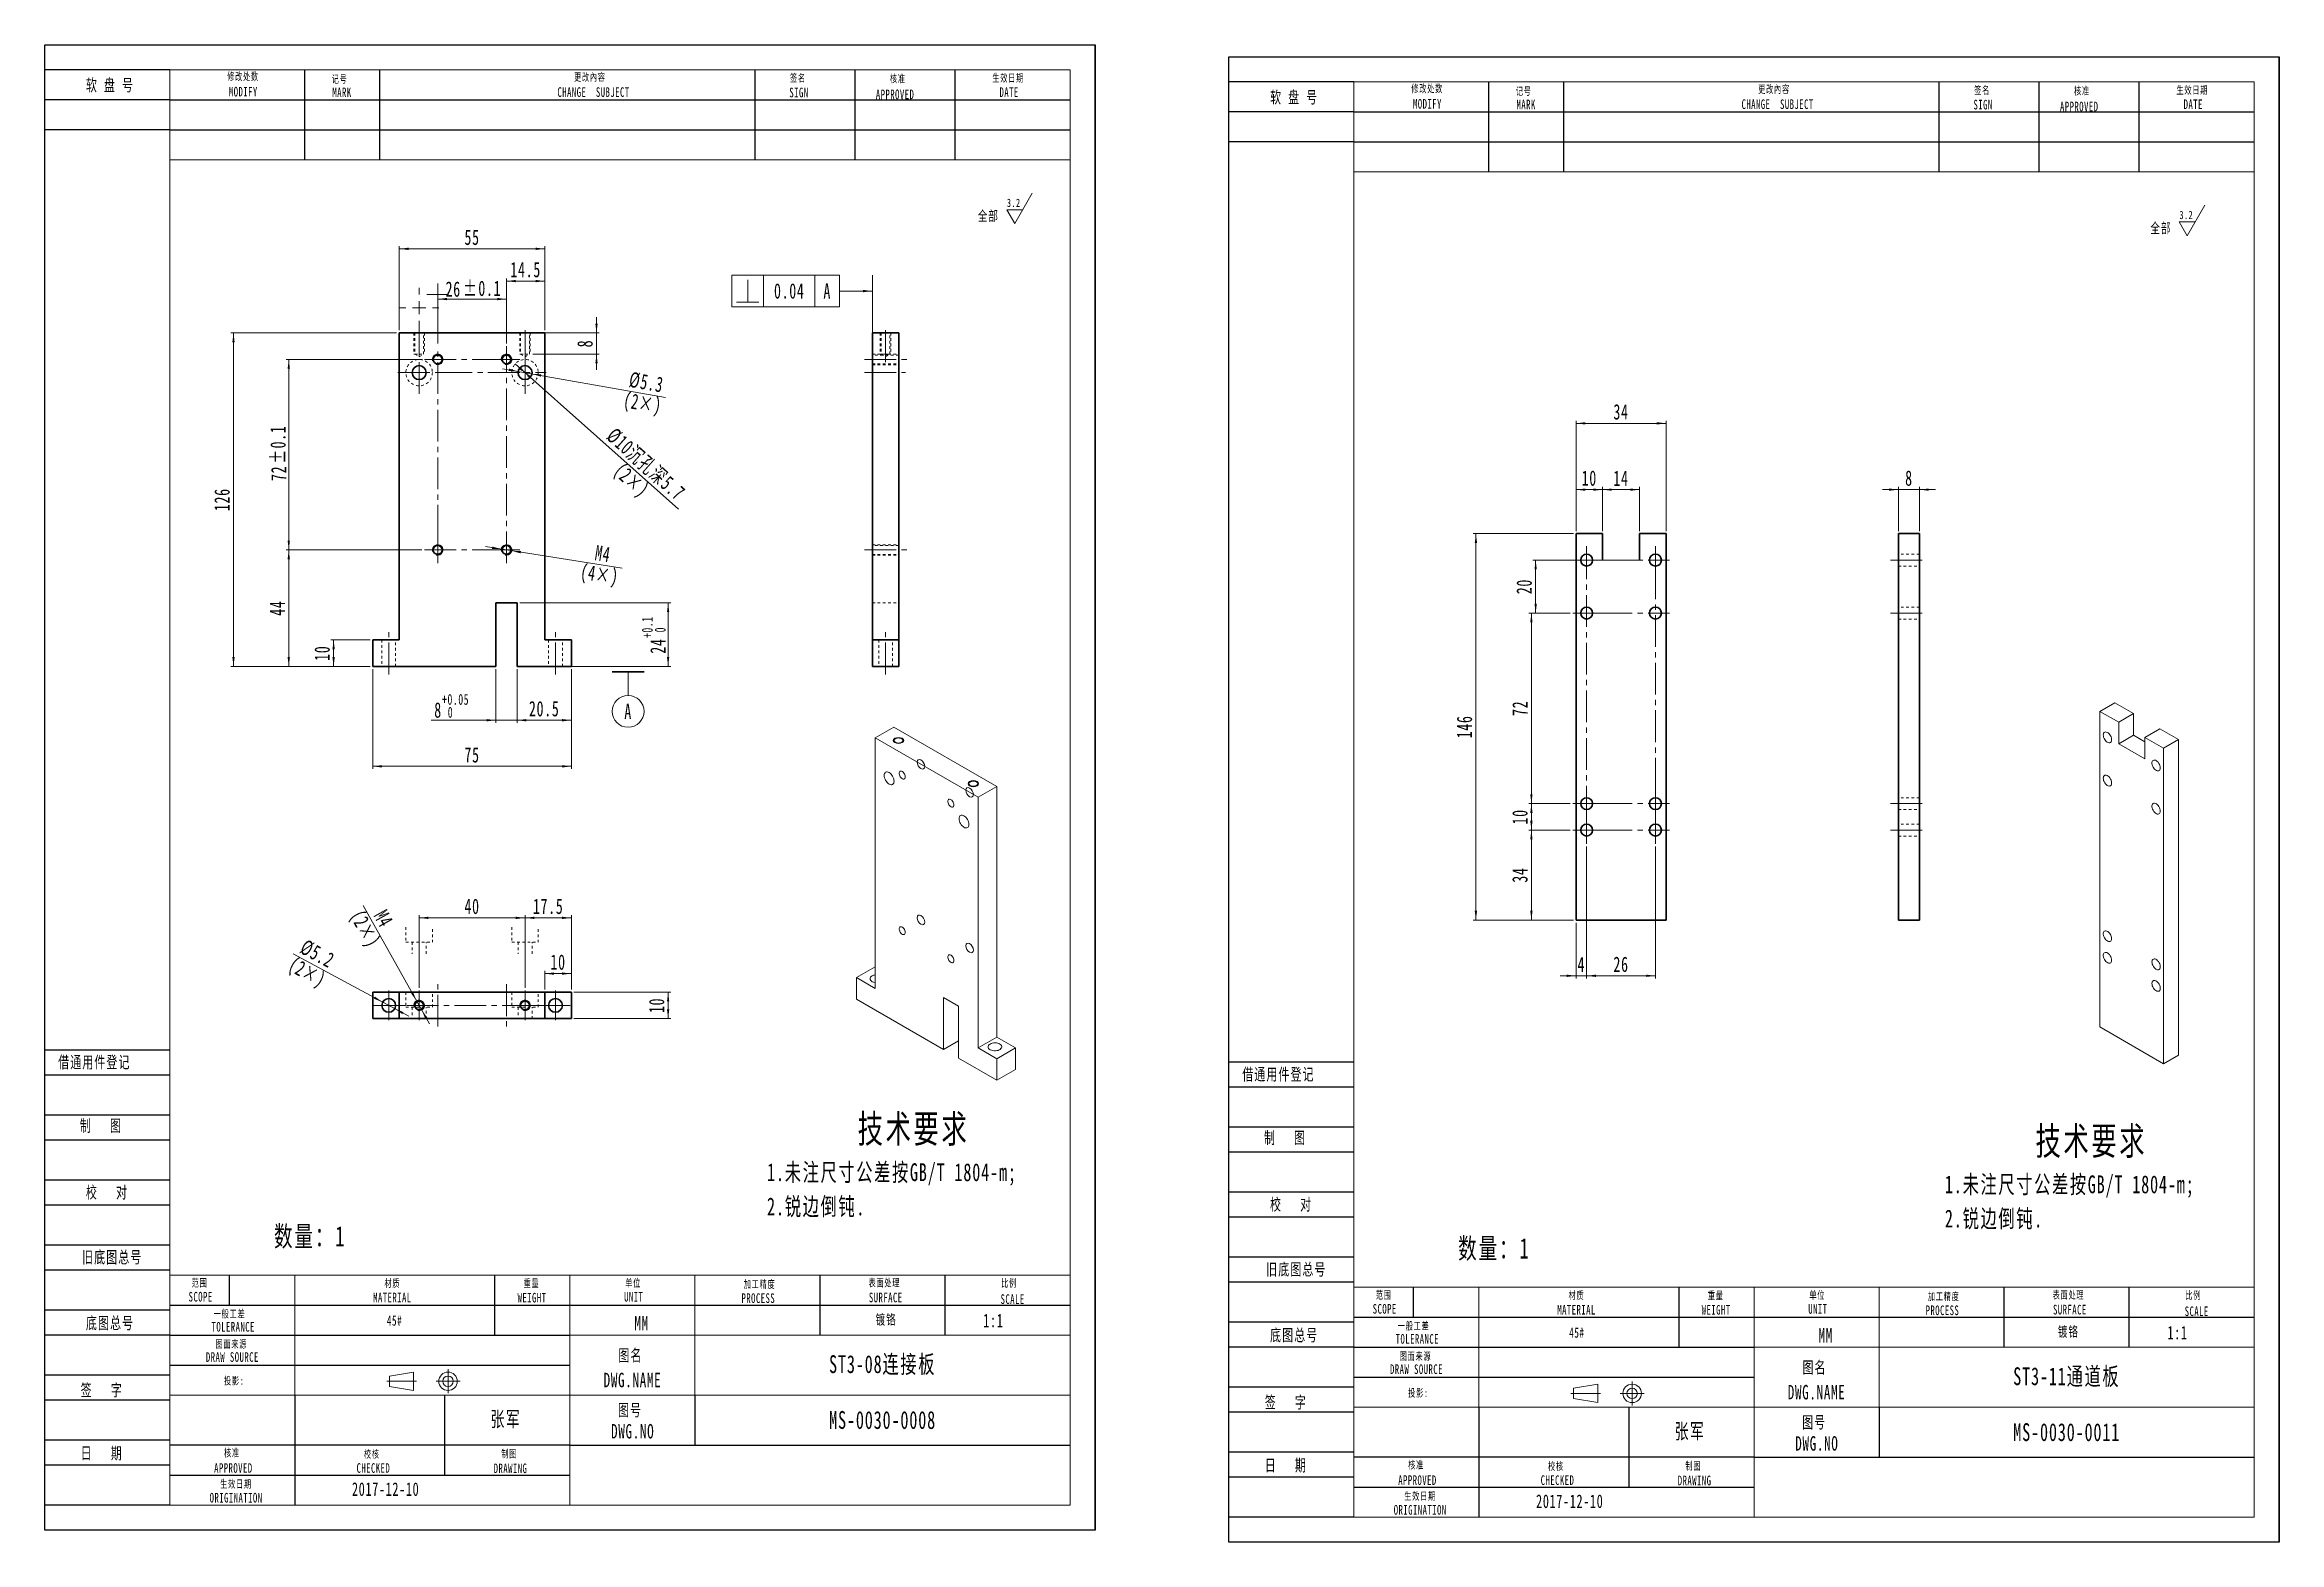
# Model space of a CAD drawing. Header units: millimetres. Extents: x 1333 to 6759, y -11 to 566.
# Drawn here: x 2702 to 3546, y -5 to 561 of the extents above; entities that cross this region are included whole.
import ezdxf

# ---------------------------------------------------------------- set-up
doc = ezdxf.new("R2010")
doc.units = ezdxf.units.MM
doc.set_wipeout_variables(frame=1)
for name, pattern in [('AD_LTYPE3 0 mm', [16, 11, -1, 1, -1, 1, -1]), ('AD_LTYPE6 0 mm', [12, 1, -1, 1, -1, 1, -1, 1, -1, 1, -1, 1, -1]), ('点画线', [18, 12, -2, 2, -2]), ('虚线', [2, 1, -1])]:
    doc.linetypes.add(name, pattern=pattern)
doc.layers.get('0').update_dxf_attribs({"lineweight": 35})
for name, color, linetype, lineweight in [('ACAD0', 7, 'Continuous', 0), ('ACAD10', 7, 'Continuous', 0), ('ACADA-定位3-标高', 171, 'Continuous', 0), ('ACADA-构件3-柱砼', 9, 'Continuous', 0), ('ACADA-构件8-屋面', 7, 'Continuous', 0), ('EB0', 7, 'Continuous', 35), ('中心线层', 1, '点画线', 18), ('尺寸线层', 3, 'Continuous', 18), ('虚线层', 6, '虚线', 18)]:
    doc.layers.add(name, color=color, linetype=linetype, lineweight=lineweight)
doc.styles.add('标准', font='', dxfattribs={"width": 0.667})
doc.styles.get('标准').set_extended_font_data('宋体')
doc.dimstyles.new('标准', dxfattribs={"dimtxt": 5.779688, "dimasz": 3.5, "dimexe": 1, "dimexo": 1, "dimgap": 1.209086, "dimtad": 1, "dimdec": 1, "dimdsep": 46, "dimtxsty": '标准', "dimblk": '_CAXARROW', "dimcen": 0, "dimdle": 7, "dimazin": 2, "dimtfac": 0.707107, "dimtdec": 3, "dimtmove": 0, "dimatfit": 3, "dimfxl": 0, "dimfrac": 2, "dimtolj": 1, "dimarcsym": 0})

msp = doc.modelspace()

# ---------------------------------------------------------------- texts
at = {"layer": 'ACADA-定位3-标高', "linetype": 'Continuous', "lineweight": 18, "line_spacing_factor": 1.15057, "style": '标准'}
for s, insert, char_height, width, attachment_point in [('\\T1.1;数量：1', (2788.38, 106.33), 7.715, 38.9526, 7), ('\\T1.1;数量：1', (3235.73, 101.75), 7.715, 38.9526, 7), ('\\T1.1;ST3-08连接板', (3018.3, 62.36), 6.743, 141.736, 5), ('\\T1.1;ST3-11通道板', (3465.65, 57.78), 6.743, 141.736, 5), ('\\T1.1;MS-0030-0008', (3018.3, 41.58), 6.743, 141.736, 5), ('\\T1.1;MS-0030-0011', (3465.65, 36.99), 6.743, 141.736, 5), ('\\T1.1;2017-12-10', (2817.84, 12.89), 5.0988, 39.173, 7), ('\\T1.1;2017-12-10', (3265.18, 8.31), 5.0988, 39.173, 7)]:
    msp.add_mtext(s, dxfattribs=dict(at, insert=insert, char_height=char_height, width=width, attachment_point=attachment_point))
at = {"layer": 'ACADA-定位3-标高', "linetype": 'AD_LTYPE3 0 mm', "lineweight": 0, "char_height": 5.097, "width": 10.8681, "attachment_point": 7, "line_spacing_factor": 1.15057, "style": '标准'}
for insert in [(3056.34, 76.59), (3503.69, 72)]:
    msp.add_mtext('\\T1.1;1:1', dxfattribs=dict(at, insert=insert))
at = {"layer": 'ACADA-构件8-屋面', "linetype": 'Continuous', "lineweight": 18, "line_spacing_factor": 1.15057, "style": '标准'}
for s, insert, char_height, width, attachment_point in [('\\T1.1;软 盘 号', (2717.34, 548.28), 4.5511, 24.9916, 1), ('\\T1.1;修改处数', (2776.69, 549.11), 2.913, 20.7275, 5), ('\\T1.1;记号', (2813.16, 548.12), 2.913, 14.5107, 5), ('\\T1.1;更改內容', (2907.73, 548.86), 2.913, 39.3958, 5), ('\\T1.1;签名', (2986.33, 548.52), 2.913, 14.5107, 5), ('\\T1.1;核准', (3024.06, 548.27), 2.913, 18.6593, 5), ('\\T1.1;生效日期', (3065.74, 548.52), 2.913, 16.5789, 5), ('\\T1.1;MODIFY', (2776.79, 543.49), 3.6408, 16.591, 5), ('\\T1.1;MARK', (2814.07, 543.27), 3.641, 12.4425, 5), ('\\T1.1;CHANGE  SUBJECT', (2909.09, 543.34), 3.6408, 35.2594, 5), ('\\T1.1;SIGN', (2986.71, 543.18), 3.641, 12.4425, 5), ('\\T1.1;APPROVED', (3023.02, 542.47), 3.6408, 16.591, 5), ('\\T1.1;DATE', (3066.1, 543.34), 3.641, 12.4425, 5), ('\\T1.1;软 盘 号', (3164.69, 543.7), 4.5511, 24.9916, 1), ('\\T1.1;修改处数', (3224.03, 544.53), 2.913, 20.7275, 5), ('\\T1.1;MODIFY', (3224.13, 538.9), 3.6408, 16.591, 5), ('\\T1.1;记号', (3260.51, 543.53), 2.913, 14.5107, 5), ('\\T1.1;MARK', (3261.42, 538.68), 3.641, 12.4425, 5), ('\\T1.1;CHANGE  SUBJECT', (3356.43, 538.76), 3.6408, 35.2594, 5), ('\\T1.1;更改內容', (3355.08, 544.27), 2.913, 39.3958, 5), ('\\T1.1;SIGN', (3434.06, 538.59), 3.641, 12.4425, 5), ('\\T1.1;签名', (3433.67, 543.94), 2.913, 14.5107, 5), ('\\T1.1;核准', (3471.4, 543.68), 2.913, 18.6593, 5), ('\\T1.1;生效日期', (3513.08, 543.93), 2.913, 16.5789, 5), ('\\T1.1;DATE', (3513.45, 538.76), 3.641, 12.4425, 5), ('\\T1.1;APPROVED', (3470.37, 537.88), 3.6408, 16.591, 5), ('\\T1.1;借通用件登记', (2706.86, 179.11), 4.5511, 42.9407, 1), ('\\T1.1;借通用件登记', (3154.2, 174.52), 4.5511, 42.9407, 1), ('\\T1.1;制   图', (2715.05, 155.13), 4.5511, 24.9916, 1), ('\\T1.1;制   图', (3162.39, 150.54), 4.5511, 24.9916, 1), ('\\T1.1;校   对', (2717.34, 129.94), 4.5511, 24.9916, 1), ('\\T1.1;校   对', (3164.69, 125.36), 4.5511, 24.9916, 1), ('\\T1.1;旧底图总号', (2715.88, 105.42), 4.5511, 71.2879, 1), ('\\T1.1;旧底图总号', (3163.22, 100.83), 4.5511, 71.2879, 1), ('\\T1.1;范围', (2760.26, 93.27), 2.913, 9.1903, 5), ('\\T1.1;材质', (2833.1, 93.14), 2.913, 15.0019, 5), ('\\T1.1;重量', (2885.68, 93.16), 2.913, 16.9391, 5), ('\\T1.1;单位', (2924.07, 93.24), 2.913, 13.0647, 5), ('\\T1.1;加工精度', (2971.83, 92.76), 2.913, 18.3844, 5), ('\\T1.1;表面处理', (3018.97, 93.31), 2.913, 18.3844, 5), ('\\T1.1;比例', (3066.07, 93.18), 2.913, 16.6913, 5), ('\\T1.1;SCOPE', (2760.66, 88.18), 3.6408, 10.4963, 5), ('\\T1.1;MATERIAL', (2833.11, 87.9), 3.6408, 15.3921, 5), ('\\T1.1;WEIGHT', (2885.86, 87.82), 3.6408, 15.2903, 5), ('\\T1.1;UNIT', (2924.29, 88.16), 3.641, 11.0089, 5), ('\\T1.1;PROCESS', (2971.35, 87.63), 3.6408, 14.676, 5), ('\\T1.1;SURFACE', (3019.48, 87.89), 3.6408, 14.5742, 5), ('\\T1.1;SCALE', (3067.42, 87.27), 3.6408, 15.1339, 5), ('\\T1.1;SCOPE', (3208, 83.59), 3.6408, 10.4963, 5), ('\\T1.1;范围', (3207.61, 88.69), 2.913, 9.1903, 5), ('\\T1.1;MATERIAL', (3280.46, 83.31), 3.6408, 15.3921, 5), ('\\T1.1;材质', (3280.45, 88.56), 2.913, 15.0019, 5), ('\\T1.1;WEIGHT', (3333.2, 83.24), 3.6408, 15.2903, 5), ('\\T1.1;重量', (3333.03, 88.57), 2.913, 16.9391, 5), ('\\T1.1;UNIT', (3371.63, 83.57), 3.641, 11.0089, 5), ('\\T1.1;单位', (3371.41, 88.65), 2.913, 13.0647, 5), ('\\T1.1;PROCESS', (3418.7, 83.05), 3.6408, 14.676, 5), ('\\T1.1;加工精度', (3419.18, 88.17), 2.913, 18.3844, 5), ('\\T1.1;表面处理', (3466.32, 88.72), 2.913, 18.3844, 5), ('\\T1.1;SURFACE', (3466.83, 83.3), 3.6408, 14.5742, 5), ('\\T1.1;SCALE', (3514.76, 82.68), 3.6408, 15.1339, 5), ('\\T1.1;比例', (3513.42, 88.6), 2.913, 16.6913, 5), ('\\T1.1;底图总号', (2717.34, 80.56), 4.551, 24.9916, 1), ('\\T1.1;TOLERANCE', (2772.97, 76.81), 3.6408, 18.4486, 5), ('\\T1.1;一般工差', (2771.58, 81.59), 2.913, 20.3216, 5), ('\\T1.1;   MM', (2923.18, 78.18), 5.4613, 22.3434, 5), ('\\T1.1;底图总号', (3164.69, 75.98), 4.551, 24.9916, 1), ('\\T1.1;一般工差', (3218.93, 77.01), 2.913, 20.3216, 5), ('\\T1.1;   MM', (3370.52, 73.6), 5.4613, 22.3434, 5), ('\\T1.1;图面来源', (2772.27, 70.15), 2.913, 24.196, 5), ('\\T1.1;图名', (2923.04, 65.83), 4.551, 13.7855, 5), ('\\T1.1;TOLERANCE', (3220.31, 72.23), 3.6408, 18.4486, 5), ('\\T1.1;图面来源', (3219.62, 65.57), 2.913, 24.196, 5), ('\\T1.1;图名', (3370.39, 61.24), 4.551, 13.7855, 5), ('\\T1.1;签   字', (2715.36, 55.19), 4.5511, 24.9916, 1), ('\\T1.1;投影:', (2773.33, 56.28), 2.913, 108.913, 5), ('\\T1.1;签   字', (3162.71, 50.61), 4.5511, 24.9916, 1), ('\\T1.1;投影:', (3220.68, 51.7), 2.913, 108.913, 5), ('\\T1.1;张军', (2875.97, 41.66), 5.772, 75.5925, 5), ('\\T1.1;图号', (2922.91, 45.12), 4.551, 22.5029, 5), ('\\T1.1;图号', (3370.26, 40.54), 4.551, 22.5029, 5), ('\\T1.1;张军', (3323.32, 37.08), 5.772, 75.5925, 5), ('\\T1.1;日   期', (2715.36, 31.38), 4.5511, 24.9916, 1), ('\\T1.1;APPROVED', (2773.03, 23.46), 3.6408, 17.0202, 5), ('\\T1.1;核准', (2772.49, 29.07), 2.913, 16.9391, 5), ('\\T1.1;CHECKED', (2825.93, 23.46), 3.6408, 14.676, 5), ('\\T1.1;校核', (2825.34, 28.58), 2.913, 15.0019, 5), ('\\T1.1;制图', (2877.21, 28.7), 2.913, 18.8763, 5), ('\\T1.1;日   期', (3162.71, 26.8), 4.5511, 24.9916, 1), ('\\T1.1;核准', (3219.84, 24.49), 2.913, 16.9391, 5), ('\\T1.1;校核', (3272.69, 23.99), 2.913, 15.0019, 5), ('\\T1.1;制图', (3324.56, 24.12), 2.913, 18.8763, 5), ('\\T1.1;生效日期', (2774.02, 17.29), 2.913, 24.196, 5), ('\\T1.1;DRAWING', (2877.73, 23.34), 3.6408, 14.1672, 5), ('\\T1.1;APPROVED', (3220.37, 18.88), 3.6408, 17.0202, 5), ('\\T1.1;CHECKED', (3273.27, 18.88), 3.6408, 14.676, 5), ('\\T1.1;DRAWING', (3325.07, 18.75), 3.6408, 14.1672, 5), ('\\T1.1;ORIGINATION', (2774.06, 12.24), 3.6408, 20.5743, 5), ('\\T1.1;ORIGINATION', (3221.4, 7.65), 3.6408, 20.5743, 5), ('\\T1.1;生效日期', (3221.37, 12.7), 2.913, 24.196, 5)]:
    msp.add_mtext(s, dxfattribs=dict(at, insert=insert, char_height=char_height, width=width, attachment_point=attachment_point))
at = {"layer": '尺寸线层', "linetype": 'Continuous', "lineweight": 18, "line_spacing_factor": 1.15057, "style": '标准'}
for s, insert, char_height, width, attachment_point in [('\\T1.1;技术要求', (3008.87, 156.92), 10.537, 72.7231, 1), ('\\T1.1;技术要求', (3453.84, 152.34), 10.537, 72.7231, 1), ('\\T1.1;1.未注尺寸公差按GB/T 1804-m;\\P2.锐边倒钝.', (2974.64, 138.63), 6.743, 128.952, 1), ('\\T1.1;1.未注尺寸公差按GB/T 1804-m;\\P2.锐边倒钝.', (3419.61, 134.05), 6.743, 128.952, 1), ('\\T1.1;45#', (2833.91, 79.19), 3.853, 40.532, 5), ('\\T1.1;镀铬', (3019.62, 79.37), 3.853, 47.2453, 5), ('\\T1.1;45#', (3280.58, 74.61), 3.853, 40.532, 5), ('\\T1.1;镀铬', (3466.3, 74.79), 3.853, 47.2453, 5), ('\\T1.1;DRAW SOURCE', (2772.64, 65.39), 3.6408, 47.2128, 5), ('\\T1.1;DWG.NAME', (2923.81, 56.69), 5.4613, 47.2453, 5), ('\\T1.1;DRAW SOURCE', (3219.99, 60.8), 3.6408, 47.2128, 5), ('\\T1.1;DWG.NAME', (3371.16, 52.11), 5.4613, 47.2453, 5), ('\\T1.1;DWG.NO', (2923.91, 37.33), 5.4613, 47.4484, 5), ('\\T1.1;DWG.NO', (3371.26, 32.74), 5.4613, 47.4484, 5)]:
    msp.add_mtext(s, dxfattribs=dict(at, insert=insert, char_height=char_height, width=width, attachment_point=attachment_point))

# ---------------------------------------------------------------- blocks, each defined once
blk = doc.blocks.new('*X8')
at = {"layer": 'ACAD10', "color": 0, "linetype": 'Continuous', "lineweight": 0}
for p, q in [((-2.5, 0), (-4.15, 0)), ((0, 0), (-2.5, 0)), ((0, 2.5), (0, 4.15)), ((0, 0), (0, 2.5)), ((0, 0), (0, -2.5)), ((0, 0), (2.5, 0)), ((2.5, 0), (4.15, 0)), ((0, -2.5), (0, -4.15))]:
    blk.add_line(p, q, dxfattribs=at)
blk = doc.blocks.new('*X9')
at = {"layer": 'ACAD10', "color": 0, "linetype": 'Continuous', "lineweight": 0}
for p, q in [((-5, 0), (-7.5, 0)), ((0, 0), (-2.5, 0)), ((0, 5), (0, 7.5)), ((0, 0), (0, 2.5)), ((0, 0), (0, -2.5)), ((0, 0), (2.5, 0)), ((5, 0), (7.5, 0)), ((0, -5), (0, -7.5))]:
    blk.add_line(p, q, dxfattribs=at)
blk = doc.blocks.new('*X10')
at = {"layer": '尺寸线层', "linetype": 'Continuous', "lineweight": 18}
for points in [[(2890.72, 210.3), (2894.22, 209.86), (2894.22, 210.74)], [(2900.72, 210.3), (2897.22, 209.86), (2897.22, 210.74)]]:
    blk.add_hatch(color=0, dxfattribs=at).paths.add_polyline_path(points, flags=0)
at = {"layer": '尺寸线层', "color": 0, "linetype": 'Continuous', "lineweight": 18}
for p, q in [((2890.72, 204.27), (2890.72, 211.3)), ((2900.72, 204.27), (2900.72, 211.3)), ((2900.72, 210.3), (2890.72, 210.3))]:
    blk.add_line(p, q, dxfattribs=at)
at = {"layer": '尺寸线层', "color": 0, "linetype": 'Continuous', "lineweight": 18, "insert": (2895.72, 214.61), "char_height": 5.78, "width": 8.2177, "attachment_point": 5, "line_spacing_factor": 1.15057, "style": '标准'}
blk.add_mtext('\\T1.1;10', dxfattribs=at)
blk = doc.blocks.new('_CAXARROW')
blk.add_hatch(color=0).paths.add_polyline_path([(0, 0), (-1, 0.125), (-1, -0.125)], flags=0)
blk = doc.blocks.new('*X41')
at = {"layer": '尺寸线层', "linetype": 'Continuous', "lineweight": 18}
for points in [[(2825.72, 288.61), (2829.22, 289.05), (2829.22, 288.17)], [(2900.72, 288.61), (2897.22, 289.05), (2897.22, 288.17)]]:
    blk.add_hatch(color=0, dxfattribs=at).paths.add_polyline_path(points, flags=0)
at = {"layer": '尺寸线层', "color": 0, "linetype": 'Continuous', "lineweight": 18}
for p, q in [((2825.72, 325.36), (2825.72, 287.61)), ((2900.72, 325.36), (2900.72, 287.61)), ((2825.72, 288.61), (2900.72, 288.61))]:
    blk.add_line(p, q, dxfattribs=at)
at = {"layer": '尺寸线层', "color": 0, "linetype": 'Continuous', "lineweight": 18, "insert": (2863.22, 292.92), "char_height": 5.78, "width": 8.1213, "attachment_point": 5, "line_spacing_factor": 1.15057, "style": '标准'}
blk.add_mtext('\\T1.1;75', dxfattribs=at)
blk = doc.blocks.new('*X43')
at = {"color": 0, "attachment_point": 1, "line_spacing_factor": 1.15057, "style": '标准'}
for s, insert, char_height, width in [('\\T1.1;8', (2848.93, 312.77), 5.78, 27.651), ('\\T1.1;{\\H0.707107x;+0.05}', (2851.88, 315.96), 5.7797, 20.9352), ('\\T1.1;{\\H0.707107x;0}', (2854.03, 311.08), 5.7797, 20.9352)]:
    blk.add_mtext(s, dxfattribs=dict(at, insert=insert, char_height=char_height, width=width))
blk = doc.blocks.new('*X42')
at = {"layer": '尺寸线层', "linetype": 'Continuous', "lineweight": 18}
for points in [[(2872.22, 306.03), (2868.72, 305.59), (2868.72, 306.47)], [(2880.22, 306.03), (2883.72, 305.59), (2883.72, 306.47)]]:
    blk.add_hatch(color=0, dxfattribs=at).paths.add_polyline_path(points, flags=0)
at = {"layer": '尺寸线层', "color": 0, "linetype": 'Continuous', "lineweight": 18}
for p, q in [((2872.22, 325.36), (2872.22, 305.03)), ((2880.22, 325.36), (2880.22, 305.03)), ((2886.22, 306.03), (2847.76, 306.03))]:
    blk.add_line(p, q, dxfattribs=at)
blk.add_blockref('*X43', (0, 0), dxfattribs=at)
blk = doc.blocks.new('*X44')
at = {"layer": '尺寸线层', "linetype": 'Continuous', "lineweight": 18}
for points in [[(2880.22, 306.03), (2883.72, 306.47), (2883.72, 305.59)], [(2900.72, 306.03), (2897.22, 306.47), (2897.22, 305.59)]]:
    blk.add_hatch(color=0, dxfattribs=at).paths.add_polyline_path(points, flags=0)
at = {"layer": '尺寸线层', "color": 0, "linetype": 'Continuous', "lineweight": 18}
for p, q in [((2880.22, 325.36), (2880.22, 305.03)), ((2900.72, 325.36), (2900.72, 305.03)), ((2880.22, 306.03), (2900.72, 306.03))]:
    blk.add_line(p, q, dxfattribs=at)
at = {"layer": '尺寸线层', "color": 0, "linetype": 'Continuous', "lineweight": 18, "insert": (2890.47, 310.34), "char_height": 5.78, "width": 17.1678, "attachment_point": 5, "line_spacing_factor": 1.15057, "style": '标准'}
blk.add_mtext('\\T1.1;20.5', dxfattribs=at)
blk = doc.blocks.new('*X46')
at = {"color": 0, "attachment_point": 1, "rotation": 90, "line_spacing_factor": 1.15057, "style": '标准'}
for s, insert, char_height, width in [('\\T1.1;{\\H0.707107x;+0.1}', (2927.36, 337.08), 5.7797, 16.6706), ('\\T1.1;{\\H0.707107x;0}', (2932.24, 339.23), 5.7797, 16.6706), ('\\T1.1;24', (2930.54, 331.17), 5.78, 29.3317)]:
    blk.add_mtext(s, dxfattribs=dict(at, insert=insert, char_height=char_height, width=width))
blk = doc.blocks.new('*X45')
at = {"layer": '尺寸线层', "linetype": 'Continuous', "lineweight": 18}
for points in [[(2937.29, 350.36), (2937.72, 346.86), (2936.85, 346.86)], [(2937.29, 326.36), (2937.72, 329.86), (2936.85, 329.86)]]:
    blk.add_hatch(color=0, dxfattribs=at).paths.add_polyline_path(points, flags=0)
at = {"layer": '尺寸线层', "color": 0, "linetype": 'Continuous', "lineweight": 18}
for p, q in [((2881.22, 350.36), (2938.29, 350.36)), ((2937.29, 350.36), (2937.29, 326.36)), ((2901.72, 326.36), (2938.29, 326.36))]:
    blk.add_line(p, q, dxfattribs=at)
blk.add_blockref('*X46', (0, 0), dxfattribs=at)
blk = doc.blocks.new('*X48')
at = {"color": 0, "attachment_point": 1, "line_spacing_factor": 1.15057, "style": '标准'}
for s, insert, char_height, width in [('\\T1.1;26', (2853.21, 471.84), 5.78, 40.606), ('\\T1.1;%%P0.1', (2859.81, 472.12), 5.7797, 29.0585)]:
    blk.add_mtext(s, dxfattribs=dict(at, insert=insert, char_height=char_height, width=width))
blk = doc.blocks.new('*X47')
at = {"layer": '尺寸线层', "linetype": 'Continuous', "lineweight": 18}
for points in [[(2850.22, 465.15), (2853.72, 464.71), (2853.72, 465.59)], [(2876.22, 465.15), (2872.72, 464.71), (2872.72, 465.59)]]:
    blk.add_hatch(color=0, dxfattribs=at).paths.add_polyline_path(points, flags=0)
at = {"layer": '尺寸线层', "color": 0, "linetype": 'Continuous', "lineweight": 18}
for p, q in [((2850.22, 448.36), (2850.22, 466.15)), ((2876.22, 465.15), (2850.22, 465.15)), ((2876.22, 448.36), (2876.22, 466.15))]:
    blk.add_line(p, q, dxfattribs=at)
blk.add_blockref('*X48', (0, 0), dxfattribs=at)
blk = doc.blocks.new('*X49')
at = {"layer": '尺寸线层', "linetype": 'Continuous', "lineweight": 18}
for points in [[(2773.09, 452.36), (2772.65, 448.86), (2773.52, 448.86)], [(2773.09, 326.36), (2772.65, 329.86), (2773.52, 329.86)]]:
    blk.add_hatch(color=0, dxfattribs=at).paths.add_polyline_path(points, flags=0)
at = {"layer": '尺寸线层', "color": 0, "linetype": 'Continuous', "lineweight": 18}
for p, q in [((2834.72, 452.36), (2772.09, 452.36)), ((2773.09, 326.36), (2773.09, 452.36)), ((2824.72, 326.36), (2772.09, 326.36))]:
    blk.add_line(p, q, dxfattribs=at)
at = {"layer": '尺寸线层', "color": 0, "linetype": 'Continuous', "lineweight": 18, "insert": (2768.78, 389.36), "char_height": 5.78, "width": 12.7088, "attachment_point": 5, "rotation": 90, "line_spacing_factor": 1.15057, "style": '标准'}
blk.add_mtext('\\T1.1;126', dxfattribs=at)
blk = doc.blocks.new('*X51')
at = {"color": 0, "attachment_point": 1, "rotation": 90, "line_spacing_factor": 1.15057, "style": '标准'}
for s, insert, char_height, width in [('\\T1.1;%%P0.1', (2786.99, 402.96), 5.7797, 29.0585), ('\\T1.1;72', (2787.28, 396.41), 5.78, 40.4775)]:
    blk.add_mtext(s, dxfattribs=dict(at, insert=insert, char_height=char_height, width=width))
blk = doc.blocks.new('*X50')
at = {"layer": '尺寸线层', "linetype": 'Continuous', "lineweight": 18}
for points in [[(2793.97, 442.36), (2793.53, 438.86), (2794.4, 438.86)], [(2793.97, 370.36), (2793.53, 373.86), (2794.4, 373.86)]]:
    blk.add_hatch(color=0, dxfattribs=at).paths.add_polyline_path(points, flags=0)
at = {"layer": '尺寸线层', "color": 0, "linetype": 'Continuous', "lineweight": 18}
for p, q in [((2844.22, 442.36), (2792.97, 442.36)), ((2793.97, 370.36), (2793.97, 442.36)), ((2844.22, 370.36), (2792.97, 370.36))]:
    blk.add_line(p, q, dxfattribs=at)
blk.add_blockref('*X51', (0, 0), dxfattribs=at)
blk = doc.blocks.new('*X52')
at = {"layer": '尺寸线层', "linetype": 'Continuous', "lineweight": 18}
for points in [[(2793.97, 370.36), (2794.4, 366.86), (2793.53, 366.86)], [(2793.97, 326.36), (2794.4, 329.86), (2793.53, 329.86)]]:
    blk.add_hatch(color=0, dxfattribs=at).paths.add_polyline_path(points, flags=0)
at = {"layer": '尺寸线层', "color": 0, "linetype": 'Continuous', "lineweight": 18}
for p, q in [((2844.22, 370.36), (2792.97, 370.36)), ((2793.97, 370.36), (2793.97, 326.36)), ((2824.72, 326.36), (2792.97, 326.36))]:
    blk.add_line(p, q, dxfattribs=at)
at = {"layer": '尺寸线层', "color": 0, "linetype": 'Continuous', "lineweight": 18, "insert": (2789.66, 348.36), "char_height": 5.78, "width": 8.3462, "attachment_point": 5, "rotation": 90, "line_spacing_factor": 1.15057, "style": '标准'}
blk.add_mtext('\\T1.1;44', dxfattribs=at)
blk = doc.blocks.new('*X53')
at = {"layer": '尺寸线层', "linetype": 'Continuous', "lineweight": 18}
for points in [[(2810.91, 336.36), (2811.35, 332.86), (2810.47, 332.86)], [(2810.91, 326.36), (2811.35, 329.86), (2810.47, 329.86)]]:
    blk.add_hatch(color=0, dxfattribs=at).paths.add_polyline_path(points, flags=0)
at = {"layer": '尺寸线层', "color": 0, "linetype": 'Continuous', "lineweight": 18}
for p, q in [((2824.72, 336.36), (2809.91, 336.36)), ((2810.91, 336.36), (2810.91, 326.36)), ((2824.72, 326.36), (2809.91, 326.36))]:
    blk.add_line(p, q, dxfattribs=at)
at = {"layer": '尺寸线层', "color": 0, "linetype": 'Continuous', "lineweight": 18, "insert": (2806.6, 331.36), "char_height": 5.78, "width": 8.2177, "attachment_point": 5, "rotation": 90, "line_spacing_factor": 1.15057, "style": '标准'}
blk.add_mtext('\\T1.1;10', dxfattribs=at)
blk = doc.blocks.new('*X54')
at = {"layer": '尺寸线层', "linetype": 'Continuous', "lineweight": 18}
for points in [[(2876.22, 471.95), (2879.72, 471.51), (2879.72, 472.39)], [(2890.72, 471.95), (2887.22, 471.51), (2887.22, 472.39)]]:
    blk.add_hatch(color=0, dxfattribs=at).paths.add_polyline_path(points, flags=0)
at = {"layer": '尺寸线层', "color": 0, "linetype": 'Continuous', "lineweight": 18}
for p, q in [((2876.22, 448.36), (2876.22, 472.95)), ((2890.72, 453.36), (2890.72, 472.95)), ((2890.72, 471.95), (2876.22, 471.95))]:
    blk.add_line(p, q, dxfattribs=at)
at = {"layer": '尺寸线层', "color": 0, "linetype": 'Continuous', "lineweight": 18, "insert": (2883.47, 476.26), "char_height": 5.78, "width": 17.1678, "attachment_point": 5, "line_spacing_factor": 1.15057, "style": '标准'}
blk.add_mtext('\\T1.1;14.5', dxfattribs=at)
blk = doc.blocks.new('*X55')
at = {"layer": '尺寸线层', "linetype": 'Continuous', "lineweight": 18}
for points in [[(2835.72, 484.14), (2839.22, 484.58), (2839.22, 483.71)], [(2890.72, 484.14), (2887.22, 484.58), (2887.22, 483.71)]]:
    blk.add_hatch(color=0, dxfattribs=at).paths.add_polyline_path(points, flags=0)
at = {"layer": '尺寸线层', "color": 0, "linetype": 'Continuous', "lineweight": 18}
for p, q in [((2835.72, 453.36), (2835.72, 485.14)), ((2835.72, 484.14), (2890.72, 484.14)), ((2890.72, 453.36), (2890.72, 485.14))]:
    blk.add_line(p, q, dxfattribs=at)
at = {"layer": '尺寸线层', "color": 0, "linetype": 'Continuous', "lineweight": 18, "insert": (2863.22, 488.45), "char_height": 5.78, "width": 8.1213, "attachment_point": 5, "line_spacing_factor": 1.15057, "style": '标准'}
blk.add_mtext('\\T1.1;55', dxfattribs=at)
blk = doc.blocks.new('*X56')
at = {"layer": '尺寸线层', "linetype": 'Continuous', "lineweight": 18}
for points in [[(2883.22, 231.36), (2886.72, 230.92), (2886.72, 231.79)], [(2900.72, 231.36), (2897.22, 230.92), (2897.22, 231.79)]]:
    blk.add_hatch(color=0, dxfattribs=at).paths.add_polyline_path(points, flags=0)
at = {"layer": '尺寸线层', "color": 0, "linetype": 'Continuous', "lineweight": 18}
for p, q in [((2883.22, 204.87), (2883.22, 232.36)), ((2900.72, 231.36), (2883.22, 231.36)), ((2900.72, 204.27), (2900.72, 232.36))]:
    blk.add_line(p, q, dxfattribs=at)
at = {"layer": '尺寸线层', "color": 0, "linetype": 'Continuous', "lineweight": 18, "insert": (2891.97, 235.67), "char_height": 5.78, "width": 17.1678, "attachment_point": 5, "line_spacing_factor": 1.15057, "style": '标准'}
blk.add_mtext('\\T1.1;17.5', dxfattribs=at)
blk = doc.blocks.new('*X57')
at = {"layer": '尺寸线层', "linetype": 'Continuous', "lineweight": 18}
for points in [[(2843.22, 231.36), (2846.72, 231.79), (2846.72, 230.92)], [(2883.22, 231.36), (2879.72, 231.79), (2879.72, 230.92)]]:
    blk.add_hatch(color=0, dxfattribs=at).paths.add_polyline_path(points, flags=0)
at = {"layer": '尺寸线层', "color": 0, "linetype": 'Continuous', "lineweight": 18}
for p, q in [((2843.22, 204.87), (2843.22, 232.36)), ((2843.22, 231.36), (2883.22, 231.36)), ((2883.22, 204.87), (2883.22, 232.36))]:
    blk.add_line(p, q, dxfattribs=at)
at = {"layer": '尺寸线层', "color": 0, "linetype": 'Continuous', "lineweight": 18, "insert": (2863.22, 235.67), "char_height": 5.78, "width": 8.2177, "attachment_point": 5, "line_spacing_factor": 1.15057, "style": '标准'}
blk.add_mtext('\\T1.1;40', dxfattribs=at)
blk = doc.blocks.new('*X58')
at = {"layer": '尺寸线层', "linetype": 'Continuous', "lineweight": 18}
for points in [[(2937.29, 203.27), (2936.85, 199.77), (2937.72, 199.77)], [(2937.29, 193.27), (2936.85, 196.77), (2937.72, 196.77)]]:
    blk.add_hatch(color=0, dxfattribs=at).paths.add_polyline_path(points, flags=0)
at = {"layer": '尺寸线层', "color": 0, "linetype": 'Continuous', "lineweight": 18}
for p, q in [((2901.72, 203.27), (2938.29, 203.27)), ((2937.29, 193.27), (2937.29, 203.27)), ((2901.72, 193.27), (2938.29, 193.27))]:
    blk.add_line(p, q, dxfattribs=at)
at = {"layer": '尺寸线层', "color": 0, "linetype": 'Continuous', "lineweight": 18, "insert": (2932.98, 198.27), "char_height": 5.78, "width": 8.2177, "attachment_point": 5, "rotation": 90, "line_spacing_factor": 1.15057, "style": '标准'}
blk.add_mtext('\\T1.1;10', dxfattribs=at)
blk = doc.blocks.new('*X59')
at = {"layer": 'EB0', "linetype": 'Continuous', "lineweight": 18}
for points in [[(2829.43, 199.51), (2826.56, 201.56), (2826.15, 200.79)], [(2834, 197.03), (2837.29, 195.75), (2836.87, 194.98)]]:
    blk.add_hatch(color=0, dxfattribs=at).paths.add_polyline_path(points, flags=0)
at = {"layer": 'EB0', "color": 0, "linetype": 'Continuous', "lineweight": 18}
blk.add_line((2795.63, 217.81), (2839.28, 194.18), dxfattribs=at)
at = {"layer": 'EB0', "color": 0, "linetype": 'Continuous', "lineweight": 18, "attachment_point": 5, "rotation": 331.56758, "line_spacing_factor": 1.15057, "style": '标准'}
for s, insert, char_height, width in [('\\T1.1;%%C5.2', (2804.76, 217.77), 5.7797, 21.8618), ('\\T1.1;(2×)', (2800.66, 210.19), 5.78, 25.9084)]:
    blk.add_mtext(s, dxfattribs=dict(at, insert=insert, char_height=char_height, width=width))
blk = doc.blocks.new('*X60')
at = {"layer": 'EB0', "linetype": 'Continuous', "lineweight": 18}
for points in [[(2842.24, 200.02), (2840.91, 203.28), (2840.15, 202.86)], [(2844.19, 196.53), (2846.29, 193.68), (2845.52, 193.26)]]:
    blk.add_hatch(color=0, dxfattribs=at).paths.add_polyline_path(points, flags=0)
at = {"layer": 'EB0', "color": 0, "linetype": 'Continuous', "lineweight": 18}
blk.add_line((2822.1, 236.02), (2847.12, 191.29), dxfattribs=at)
at = {"layer": 'EB0', "color": 0, "linetype": 'Continuous', "lineweight": 18, "char_height": 5.78, "attachment_point": 5, "rotation": 299.22804, "line_spacing_factor": 1.15057, "style": '标准'}
for s, insert, width in [('\\T1.1;(2×)', (2822.27, 226.89), 39.5891), ('\\T1.1;M4', (2829.79, 231.1), 23.5824)]:
    blk.add_mtext(s, dxfattribs=dict(at, insert=insert, width=width))
blk = doc.blocks.new('*X61')
at = {"layer": '尺寸线层', "linetype": 'Continuous', "lineweight": 18}
for points in [[(2910.23, 452.36), (2909.79, 455.86), (2910.66, 455.86)], [(2910.23, 444.36), (2909.79, 440.86), (2910.66, 440.86)]]:
    blk.add_hatch(color=0, dxfattribs=at).paths.add_polyline_path(points, flags=0)
at = {"layer": '尺寸线层', "color": 0, "linetype": 'Continuous', "lineweight": 18}
for p, q in [((2910.23, 438.36), (2910.23, 458.36)), ((2886.22, 452.36), (2911.23, 452.36)), ((2886.22, 444.36), (2911.23, 444.36))]:
    blk.add_line(p, q, dxfattribs=at)
at = {"layer": '尺寸线层', "color": 0, "linetype": 'Continuous', "lineweight": 18, "insert": (2905.92, 448.36), "char_height": 5.78, "width": 3.6302, "attachment_point": 5, "rotation": 90, "line_spacing_factor": 1.15057, "style": '标准'}
blk.add_mtext('\\T1.1;8', dxfattribs=at)
blk = doc.blocks.new('*X62')
at = {"layer": 'EB0', "linetype": 'Continuous', "lineweight": 18}
for points in [[(2874.24, 370.67), (2870.72, 370.79), (2870.85, 371.65)], [(2878.19, 370.05), (2881.58, 369.07), (2881.72, 369.93)]]:
    blk.add_hatch(color=0, dxfattribs=at).paths.add_polyline_path(points, flags=0)
at = {"layer": 'EB0', "color": 0, "linetype": 'Continuous', "lineweight": 18}
blk.add_line((2919.93, 363.43), (2868.32, 371.61), dxfattribs=at)
at = {"layer": 'EB0', "color": 0, "linetype": 'Continuous', "lineweight": 18, "char_height": 5.78, "attachment_point": 5, "rotation": 350.99699, "line_spacing_factor": 1.15057, "style": '标准'}
for s, insert, width in [('\\T1.1;M4', (2912.65, 368.95), 9.6969), ('\\T1.1;(4×)', (2911.3, 360.44), 21.7026)]:
    blk.add_mtext(s, dxfattribs=dict(at, insert=insert, width=width))
blk = doc.blocks.new('*X63')
at = {"layer": 'EB0', "linetype": 'Continuous', "lineweight": 18}
for points in [[(2880.61, 437.82), (2877.09, 437.99), (2877.24, 438.86)], [(2885.83, 436.9), (2889.2, 435.86), (2889.35, 436.72)]]:
    blk.add_hatch(color=0, dxfattribs=at).paths.add_polyline_path(points, flags=0)
at = {"layer": 'EB0', "color": 0, "linetype": 'Continuous', "lineweight": 18}
blk.add_line((2936.24, 428.02), (2874.7, 438.86), dxfattribs=at)
at = {"layer": 'EB0', "color": 0, "linetype": 'Continuous', "lineweight": 18, "attachment_point": 5, "rotation": 350.01308, "line_spacing_factor": 1.15057, "style": '标准'}
for s, insert, char_height, width in [('\\T1.1;%%C5.3', (2929.06, 433.66), 5.7797, 18.6945), ('\\T1.1;(2×)', (2927.56, 425.17), 5.78, 21.8965)]:
    blk.add_mtext(s, dxfattribs=dict(at, insert=insert, char_height=char_height, width=width))
blk = doc.blocks.new('*X64')
at = {"layer": 'EB0', "linetype": 'Continuous', "lineweight": 18}
for points in [[(2879.48, 440.68), (2881.81, 438.03), (2882.39, 438.68)], [(2886.95, 434.03), (2884.05, 436.04), (2884.63, 436.69)]]:
    blk.add_hatch(color=0, dxfattribs=at).paths.add_polyline_path(points, flags=0)
at = {"layer": 'EB0', "color": 0, "linetype": 'Continuous', "lineweight": 18}
blk.add_line((2941.2, 385.75), (2879.48, 440.68), dxfattribs=at)
at = {"layer": 'EB0', "color": 0, "linetype": 'Continuous', "lineweight": 18, "attachment_point": 5, "rotation": 318.32804, "line_spacing_factor": 1.15057, "style": '标准'}
for s, insert, char_height, width in [('\\T1.1;%%C10沉孔深5.7', (2928.74, 402.61), 5.7797, 62.0126), ('\\T1.1;(2×)', (2923, 396.18), 5.78, 29.7372)]:
    blk.add_mtext(s, dxfattribs=dict(at, insert=insert, char_height=char_height, width=width))
blk = doc.blocks.new('*X192')
at = {"layer": '尺寸线层', "color": 0, "linetype": 'Continuous', "lineweight": 18}
for p, q in [((-21.46, 0), (6, 0)), ((0, -2), (0, -11))]:
    blk.add_line(p, q, dxfattribs=at)
at = {"layer": '尺寸线层', "color": 0, "linetype": 'Continuous', "lineweight": 35}
blk.add_line((6, -2), (-6, -2), dxfattribs=at)
at = {"layer": '尺寸线层', "color": 0, "linetype": 'Continuous', "lineweight": 18}
blk.add_circle((0, -17), 6, dxfattribs=at)
at = {"layer": '尺寸线层', "color": 0, "linetype": 'Continuous', "lineweight": 18, "insert": (0, -17), "char_height": 5.78, "width": 3.9514, "attachment_point": 5, "line_spacing_factor": 1.15057, "style": '标准'}
blk.add_mtext('\\T1.1;A', dxfattribs=at)
blk = doc.blocks.new('*X193')
at = {"layer": '尺寸线层', "linetype": 'Continuous', "lineweight": 18}
blk.add_hatch(color=0, dxfattribs=at).paths.add_polyline_path([(0, 0), (-3.5, -0.44), (-3.5, 0.44)], flags=0)
at = {"layer": '尺寸线层', "color": 0, "linetype": 'Continuous', "lineweight": 18}
for p, q in [((-53.07, 6), (-41.07, 6)), ((-53.07, 6), (-53.07, -6)), ((-47.07, 4.2), (-47.07, -4.2)), ((-41.07, -6), (-41.07, 6)), ((-41.07, 6), (-12.37, 6)), ((-21.71, -6), (-21.71, 6)), ((-12.37, -6), (-12.37, 6)), ((-9.87, 0), (-12.37, 0)), ((0, 0), (-9.87, 0)), ((0, -15.82), (0, 6)), ((-41.07, -6), (-53.07, -6)), ((-51.27, -4.2), (-42.87, -4.2)), ((-41.07, -6), (-12.37, -6))]:
    blk.add_line(p, q, dxfattribs=at)
at = {"layer": '尺寸线层', "color": 0, "linetype": 'Continuous', "lineweight": 18, "char_height": 5.78, "attachment_point": 5, "line_spacing_factor": 1.15057, "style": '标准'}
for s, insert, width in [('\\T1.1;0.04', (-31.39, 0), 17.3927), ('\\T1.1;A', (-17.04, 0), 3.9514)]:
    blk.add_mtext(s, dxfattribs=dict(at, insert=insert, width=width))
blk = doc.blocks.new('*X242')
at = {"layer": '尺寸线层', "linetype": 'Continuous', "lineweight": 18}
for p, q in [((6.49, -1.41), (13.14, 10.09)), ((3.48, 3.82), (9.51, 3.82)), ((6.49, -1.41), (3.48, 3.82))]:
    blk.add_line(p, q, dxfattribs=at)
at = {"layer": '尺寸线层', "linetype": 'Continuous', "lineweight": 18, "line_spacing_factor": 1.15057, "style": '标准'}
for s, insert, char_height, width, attachment_point in [('\\T1.1;全部', (-3.47, 1.27), 3.853, 17.1639, 5), ('\\T1.1;3.2', (8.68, 6.41), 3.116, 6.8178, 6)]:
    blk.add_mtext(s, dxfattribs=dict(at, insert=insert, char_height=char_height, width=width, attachment_point=attachment_point))
blk = doc.blocks.new('*X69')
at = {"layer": '尺寸线层', "linetype": 'Continuous', "lineweight": 18}
for points in [[(3242.45, 376.52), (3242.89, 373.02), (3242.01, 373.02)], [(3242.45, 230.52), (3242.89, 234.02), (3242.01, 234.02)]]:
    blk.add_hatch(color=0, dxfattribs=at).paths.add_polyline_path(points, flags=0)
at = {"layer": '尺寸线层', "color": 0, "linetype": 'Continuous', "lineweight": 18}
for p, q in [((3279.29, 376.52), (3241.45, 376.52)), ((3242.45, 376.52), (3242.45, 230.52)), ((3279.29, 230.52), (3241.45, 230.52))]:
    blk.add_line(p, q, dxfattribs=at)
at = {"layer": '尺寸线层', "color": 0, "linetype": 'Continuous', "lineweight": 18, "insert": (3238.14, 303.52), "char_height": 5.78, "width": 12.7088, "attachment_point": 5, "rotation": 90, "line_spacing_factor": 1.15057, "style": '标准'}
blk.add_mtext('\\T1.1;146', dxfattribs=at)
blk = doc.blocks.new('*X70')
at = {"layer": '尺寸线层', "linetype": 'Continuous', "lineweight": 18}
for points in [[(3280.29, 393.16), (3283.79, 392.72), (3283.79, 393.59)], [(3290.29, 393.16), (3286.79, 392.72), (3286.79, 393.59)]]:
    blk.add_hatch(color=0, dxfattribs=at).paths.add_polyline_path(points, flags=0)
at = {"layer": '尺寸线层', "color": 0, "linetype": 'Continuous', "lineweight": 18}
for p, q in [((3280.29, 377.52), (3280.29, 394.16)), ((3290.29, 393.16), (3280.29, 393.16)), ((3290.29, 377.52), (3290.29, 394.16))]:
    blk.add_line(p, q, dxfattribs=at)
at = {"layer": '尺寸线层', "color": 0, "linetype": 'Continuous', "lineweight": 18, "insert": (3285.29, 397.47), "char_height": 5.78, "width": 8.2177, "attachment_point": 5, "line_spacing_factor": 1.15057, "style": '标准'}
blk.add_mtext('\\T1.1;10', dxfattribs=at)
blk = doc.blocks.new('*X71')
at = {"layer": '尺寸线层', "linetype": 'Continuous', "lineweight": 18}
for points in [[(3290.29, 393.16), (3293.79, 393.59), (3293.79, 392.72)], [(3304.29, 393.16), (3300.79, 393.59), (3300.79, 392.72)]]:
    blk.add_hatch(color=0, dxfattribs=at).paths.add_polyline_path(points, flags=0)
at = {"layer": '尺寸线层', "color": 0, "linetype": 'Continuous', "lineweight": 18}
for p, q in [((3290.29, 377.52), (3290.29, 394.16)), ((3290.29, 393.16), (3304.29, 393.16)), ((3304.29, 377.52), (3304.29, 394.16))]:
    blk.add_line(p, q, dxfattribs=at)
at = {"layer": '尺寸线层', "color": 0, "linetype": 'Continuous', "lineweight": 18, "insert": (3297.29, 397.47), "char_height": 5.78, "width": 8.3462, "attachment_point": 5, "line_spacing_factor": 1.15057, "style": '标准'}
blk.add_mtext('\\T1.1;14', dxfattribs=at)
blk = doc.blocks.new('*X72')
at = {"layer": '尺寸线层', "linetype": 'Continuous', "lineweight": 18}
for points in [[(3280.29, 418.2), (3283.79, 417.76), (3283.79, 418.64)], [(3314.29, 418.2), (3310.79, 417.76), (3310.79, 418.64)]]:
    blk.add_hatch(color=0, dxfattribs=at).paths.add_polyline_path(points, flags=0)
at = {"layer": '尺寸线层', "color": 0, "linetype": 'Continuous', "lineweight": 18}
for p, q in [((3280.29, 377.52), (3280.29, 419.2)), ((3314.29, 418.2), (3280.29, 418.2)), ((3314.29, 377.52), (3314.29, 419.2))]:
    blk.add_line(p, q, dxfattribs=at)
at = {"layer": '尺寸线层', "color": 0, "linetype": 'Continuous', "lineweight": 18, "insert": (3297.29, 422.51), "char_height": 5.78, "width": 8.3462, "attachment_point": 5, "line_spacing_factor": 1.15057, "style": '标准'}
blk.add_mtext('\\T1.1;34', dxfattribs=at)
blk = doc.blocks.new('*X73')
at = {"layer": '尺寸线层', "linetype": 'Continuous', "lineweight": 18}
for points in [[(3263.42, 264.52), (3263.85, 261.02), (3262.98, 261.02)], [(3263.42, 230.52), (3263.85, 234.02), (3262.98, 234.02)]]:
    blk.add_hatch(color=0, dxfattribs=at).paths.add_polyline_path(points, flags=0)
at = {"layer": '尺寸线层', "color": 0, "linetype": 'Continuous', "lineweight": 18}
for p, q in [((3278.04, 264.52), (3262.42, 264.52)), ((3263.42, 264.52), (3263.42, 230.52)), ((3279.29, 230.52), (3262.42, 230.52))]:
    blk.add_line(p, q, dxfattribs=at)
at = {"layer": '尺寸线层', "color": 0, "linetype": 'Continuous', "lineweight": 18, "insert": (3259.11, 247.52), "char_height": 5.78, "width": 8.3462, "attachment_point": 5, "rotation": 90, "line_spacing_factor": 1.15057, "style": '标准'}
blk.add_mtext('\\T1.1;34', dxfattribs=at)
blk = doc.blocks.new('*X74')
at = {"layer": '尺寸线层', "linetype": 'Continuous', "lineweight": 18}
for points in [[(3265.02, 366.52), (3264.59, 363.02), (3265.46, 363.02)], [(3265.02, 346.52), (3264.59, 350.02), (3265.46, 350.02)]]:
    blk.add_hatch(color=0, dxfattribs=at).paths.add_polyline_path(points, flags=0)
at = {"layer": '尺寸线层', "color": 0, "linetype": 'Continuous', "lineweight": 18}
for p, q in [((3279.29, 366.52), (3264.02, 366.52)), ((3265.02, 346.52), (3265.02, 366.52)), ((3278.04, 346.52), (3264.02, 346.52))]:
    blk.add_line(p, q, dxfattribs=at)
at = {"layer": '尺寸线层', "color": 0, "linetype": 'Continuous', "lineweight": 18, "insert": (3260.71, 356.52), "char_height": 5.78, "width": 8.2177, "attachment_point": 5, "rotation": 90, "line_spacing_factor": 1.15057, "style": '标准'}
blk.add_mtext('\\T1.1;20', dxfattribs=at)
blk = doc.blocks.new('*X75')
at = {"layer": '尺寸线层', "linetype": 'Continuous', "lineweight": 18}
for points in [[(3263.42, 274.52), (3263.85, 271.02), (3262.98, 271.02)], [(3263.42, 264.52), (3263.85, 268.02), (3262.98, 268.02)]]:
    blk.add_hatch(color=0, dxfattribs=at).paths.add_polyline_path(points, flags=0)
at = {"layer": '尺寸线层', "color": 0, "linetype": 'Continuous', "lineweight": 18}
for p, q in [((3278.04, 274.52), (3262.42, 274.52)), ((3263.42, 274.52), (3263.42, 264.52)), ((3278.04, 264.52), (3262.42, 264.52))]:
    blk.add_line(p, q, dxfattribs=at)
at = {"layer": '尺寸线层', "color": 0, "linetype": 'Continuous', "lineweight": 18, "insert": (3259.11, 269.52), "char_height": 5.78, "width": 8.2177, "attachment_point": 5, "rotation": 90, "line_spacing_factor": 1.15057, "style": '标准'}
blk.add_mtext('\\T1.1;10', dxfattribs=at)
blk = doc.blocks.new('*X76')
at = {"layer": '尺寸线层', "linetype": 'Continuous', "lineweight": 18}
for points in [[(3263.42, 346.52), (3262.98, 343.02), (3263.85, 343.02)], [(3263.42, 274.52), (3262.98, 278.02), (3263.85, 278.02)]]:
    blk.add_hatch(color=0, dxfattribs=at).paths.add_polyline_path(points, flags=0)
at = {"layer": '尺寸线层', "color": 0, "linetype": 'Continuous', "lineweight": 18}
for p, q in [((3278.04, 346.52), (3262.42, 346.52)), ((3263.42, 274.52), (3263.42, 346.52)), ((3278.04, 274.52), (3262.42, 274.52))]:
    blk.add_line(p, q, dxfattribs=at)
at = {"layer": '尺寸线层', "color": 0, "linetype": 'Continuous', "lineweight": 18, "insert": (3259.11, 310.52), "char_height": 5.78, "width": 8.1213, "attachment_point": 5, "rotation": 90, "line_spacing_factor": 1.15057, "style": '标准'}
blk.add_mtext('\\T1.1;72', dxfattribs=at)
blk = doc.blocks.new('*X77')
at = {"layer": '尺寸线层', "linetype": 'Continuous', "lineweight": 18}
for points in [[(3284.29, 209.47), (3287.79, 209.9), (3287.79, 209.03)], [(3310.29, 209.47), (3306.79, 209.9), (3306.79, 209.03)]]:
    blk.add_hatch(color=0, dxfattribs=at).paths.add_polyline_path(points, flags=0)
at = {"layer": '尺寸线层', "color": 0, "linetype": 'Continuous', "lineweight": 18}
for p, q in [((3284.29, 258.27), (3284.29, 208.47)), ((3310.29, 258.27), (3310.29, 208.47)), ((3284.29, 209.47), (3310.29, 209.47))]:
    blk.add_line(p, q, dxfattribs=at)
at = {"layer": '尺寸线层', "color": 0, "linetype": 'Continuous', "lineweight": 18, "insert": (3297.29, 213.78), "char_height": 5.78, "width": 8.1856, "attachment_point": 5, "line_spacing_factor": 1.15057, "style": '标准'}
blk.add_mtext('\\T1.1;26', dxfattribs=at)
blk = doc.blocks.new('*X78')
at = {"layer": '尺寸线层', "linetype": 'Continuous', "lineweight": 18}
for points in [[(3280.29, 209.47), (3276.79, 209.03), (3276.79, 209.9)], [(3284.29, 209.47), (3287.79, 209.03), (3287.79, 209.9)]]:
    blk.add_hatch(color=0, dxfattribs=at).paths.add_polyline_path(points, flags=0)
at = {"layer": '尺寸线层', "color": 0, "linetype": 'Continuous', "lineweight": 18}
for p, q in [((3284.29, 258.27), (3284.29, 208.47)), ((3280.29, 229.52), (3280.29, 208.47)), ((3290.29, 209.47), (3274.29, 209.47))]:
    blk.add_line(p, q, dxfattribs=at)
at = {"layer": '尺寸线层', "color": 0, "linetype": 'Continuous', "lineweight": 18, "insert": (3282.29, 213.78), "char_height": 5.78, "width": 3.8229, "attachment_point": 5, "line_spacing_factor": 1.15057, "style": '标准'}
blk.add_mtext('\\T1.1;4', dxfattribs=at)
blk = doc.blocks.new('*X79')
at = {"layer": '尺寸线层', "linetype": 'Continuous', "lineweight": 18}
for points in [[(3402.05, 393.16), (3398.55, 393.59), (3398.55, 392.72)], [(3410.05, 393.16), (3413.55, 393.59), (3413.55, 392.72)]]:
    blk.add_hatch(color=0, dxfattribs=at).paths.add_polyline_path(points, flags=0)
at = {"layer": '尺寸线层', "color": 0, "linetype": 'Continuous', "lineweight": 18}
for p, q in [((3396.05, 393.16), (3416.05, 393.16)), ((3402.05, 377.52), (3402.05, 394.16)), ((3410.05, 377.52), (3410.05, 394.16))]:
    blk.add_line(p, q, dxfattribs=at)
at = {"layer": '尺寸线层', "color": 0, "linetype": 'Continuous', "lineweight": 18, "insert": (3406.05, 397.47), "char_height": 5.78, "width": 3.6302, "attachment_point": 5, "line_spacing_factor": 1.15057, "style": '标准'}
blk.add_mtext('\\T1.1;8', dxfattribs=at)
blk = doc.blocks.new('*X243')
at = {"layer": '尺寸线层', "linetype": 'Continuous', "lineweight": 18}
for p, q in [((6.49, -1.41), (13.14, 10.09)), ((3.48, 3.82), (9.51, 3.82)), ((6.49, -1.41), (3.48, 3.82))]:
    blk.add_line(p, q, dxfattribs=at)
at = {"layer": '尺寸线层', "linetype": 'Continuous', "lineweight": 18, "line_spacing_factor": 1.15057, "style": '标准'}
for s, insert, char_height, width, attachment_point in [('\\T1.1;全部', (-3.47, 1.27), 3.853, 17.1639, 5), ('\\T1.1;3.2', (8.68, 6.41), 3.116, 6.8178, 6)]:
    blk.add_mtext(s, dxfattribs=dict(at, insert=insert, char_height=char_height, width=width, attachment_point=attachment_point))

# ---------------------------------------------------------------- dimensions: what is measured, and where the dimension line sits
at = {"layer": '尺寸线层'}
for base, p1, p2, override, picture, middle in [((2890.72, 484.14), (2835.72, 452.36), (2890.72, 452.36), {"dimsah": 1, "dimtfill": 1, "dimtzin": 8}, '*X55', (2863.22, 484.14)), ((2876.22, 471.95), (2890.72, 452.36), (2876.22, 447.36), {"dimsah": 1, "dimtfill": 1, "dimtzin": 8}, '*X54', (2883.47, 471.95)), ((2850.22, 465.15), (2876.22, 447.36), (2850.22, 447.36), {"dimsah": 1, "dimtol": 1, "dimtp": 0.1, "dimtm": -0.1, "dimtfac": 1, "dimtfill": 1, "dimtzin": 8}, '*X47', (2863.22, 465.15)), ((3280.29, 418.2), (3314.29, 376.52), (3280.29, 376.52), {"dimsah": 1, "dimtfill": 1, "dimtzin": 8}, '*X72', (3297.29, 418.2)), ((3280.29, 393.16), (3290.29, 376.52), (3280.29, 376.52), {"dimsah": 1, "dimtfill": 1, "dimtzin": 8}, '*X70', (3285.29, 393.16)), ((3304.29, 393.16), (3290.29, 376.52), (3304.29, 376.52), {"dimsah": 1, "dimtfill": 1, "dimtzin": 8}, '*X71', (3297.29, 393.16)), ((3410.05, 393.16), (3402.05, 376.52), (3410.05, 376.52), {"dimsah": 1, "dimtfill": 1, "dimtzin": 8}, '*X79', (3406.05, 393.16)), ((2900.72, 288.61), (2825.72, 326.36), (2900.72, 326.36), {"dimsah": 1, "dimtfill": 1, "dimtzin": 8}, '*X41', (2863.22, 288.61)), ((2872.22, 306.03), (2880.22, 326.36), (2872.22, 326.36), {"dimsah": 1, "dimtol": 1, "dimtp": 0.05, "dimtm": 0, "dimtfill": 1, "dimtzin": 8}, '*X42', (2855.73, 306.03)), ((2900.72, 306.03), (2880.22, 326.36), (2900.72, 326.36), {"dimsah": 1, "dimtfill": 1, "dimtzin": 8}, '*X44', (2890.47, 306.03)), ((3280.29, 209.47), (3284.29, 259.27), (3280.29, 230.52), {"dimsah": 1, "dimtfill": 1, "dimtzin": 8}, '*X78', (3282.29, 209.47)), ((3310.29, 209.47), (3284.29, 259.27), (3310.29, 259.27), {"dimsah": 1, "dimtfill": 1, "dimtzin": 8}, '*X77', (3297.29, 209.47)), ((2883.22, 231.36), (2843.22, 203.87), (2883.22, 203.87), {"dimsah": 1, "dimtfill": 1, "dimtzin": 8}, '*X57', (2863.22, 231.36)), ((2883.22, 231.36), (2900.72, 203.27), (2883.22, 203.87), {"dimsah": 1, "dimtfill": 1, "dimtzin": 8}, '*X56', (2891.97, 231.36)), ((2890.72, 210.3), (2900.72, 203.27), (2890.72, 203.27), {"dimsah": 1, "dimtfill": 1, "dimtzin": 8}, '*X10', (2895.72, 210.3))]:
    dim = msp.add_linear_dim(base=base, p1=p1, p2=p2, dimstyle='标准', override=override, dxfattribs=at)
    dim.commit()
    dim.dimension.update_dxf_attribs({"geometry": picture, "text_midpoint": middle})
for base, p1, p2, angle, override, picture, middle in [((2910.23, 452.36), (2885.22, 444.36), (2885.22, 452.36), 90, {"dimsah": 1, "dimtfill": 1, "dimtzin": 8}, '*X61', (2910.23, 448.36)), ((2773.09, 452.36), (2825.72, 326.36), (2835.72, 452.36), 90, {"dimsah": 1, "dimtfill": 1, "dimtzin": 8}, '*X49', (2773.09, 389.36)), ((2793.97, 442.36), (2845.22, 370.36), (2845.22, 442.36), 90, {"dimsah": 1, "dimtol": 1, "dimtp": 0.1, "dimtm": -0.1, "dimtfac": 1, "dimtfill": 1, "dimtzin": 8}, '*X50', (2793.97, 406.36)), ((3242.45, 230.52), (3280.29, 376.52), (3280.29, 230.52), 270, {"dimsah": 1, "dimtfill": 1, "dimtzin": 8}, '*X69', (3242.45, 303.52)), ((2793.97, 326.36), (2845.22, 370.36), (2825.72, 326.36), 90, {"dimsah": 1, "dimtfill": 1, "dimtzin": 8}, '*X52', (2793.97, 348.36)), ((3265.02, 366.52), (3279.04, 346.52), (3280.29, 366.52), 90, {"dimsah": 1, "dimtfill": 1, "dimtzin": 8}, '*X74', (3265.02, 356.52)), ((2937.29, 326.36), (2880.22, 350.36), (2900.72, 326.36), 90, {"dimsah": 1, "dimtol": 1, "dimtp": 0.1, "dimtm": 0, "dimtfill": 1, "dimtzin": 8}, '*X45', (2937.29, 338.36)), ((3263.42, 346.52), (3279.04, 274.52), (3279.04, 346.52), 90, {"dimsah": 1, "dimtfill": 1, "dimtzin": 8}, '*X76', (3263.42, 310.52)), ((2810.91, 326.36), (2825.72, 336.36), (2825.72, 326.36), 90, {"dimsah": 1, "dimtfill": 1, "dimtzin": 8}, '*X53', (2810.91, 331.36)), ((3263.42, 264.52), (3279.04, 274.52), (3279.04, 264.52), 270, {"dimsah": 1, "dimtfill": 1, "dimtzin": 8}, '*X75', (3263.42, 269.52)), ((3263.42, 230.52), (3279.04, 264.52), (3280.29, 230.52), 270, {"dimsah": 1, "dimtfill": 1, "dimtzin": 8}, '*X73', (3263.42, 247.52)), ((2937.29, 203.27), (2900.72, 193.27), (2900.72, 203.27), 90, {"dimsah": 1, "dimtfill": 1, "dimtzin": 8}, '*X58', (2937.29, 198.27))]:
    dim = msp.add_linear_dim(base=base, p1=p1, p2=p2, angle=angle, dimstyle='标准', override=override, dxfattribs=at)
    dim.commit()
    dim.dimension.update_dxf_attribs({"geometry": picture, "text_midpoint": middle})
for p1, p2, picture, middle in [((2880.61, 437.82), (2885.83, 436.9), '*X63', (2928.31, 429.42)), ((2834, 197.03), (2829.43, 199.51), '*X59', (2802.71, 213.98))]:
    dim = msp.add_diameter_dim_2p(p1=p1, p2=p2, dimstyle='标准', override={"dimpost": '%%C<>\\X(2×)', "dimsah": 1, "dimtmove": 2, "dimtfill": 1, "dimtzin": 8}, dxfattribs=at)
    dim.commit()
    dim.dimension.update_dxf_attribs({"geometry": picture, "text_midpoint": middle, "dimtype": 163})
for p1, p2, text, picture, middle in [((2879.48, 440.68), (2886.95, 434.03), '%%C10沉孔深5.7\\X(2×)', '*X64', (2925.87, 399.39)), ((2874.24, 370.67), (2878.19, 370.05), 'M4\\X(4×)', '*X62', (2911.97, 364.69)), ((2844.19, 196.53), (2842.24, 200.02), 'M4\\X(2×)', '*X60', (2826.03, 228.99))]:
    dim = msp.add_diameter_dim_2p(p1=p1, p2=p2, text=text, dimstyle='标准', override={"dimpost": '%%C<>', "dimsah": 1, "dimtmove": 2, "dimtfill": 1}, dxfattribs=at)
    dim.commit()
    dim.dimension.update_dxf_attribs({"geometry": picture, "text_midpoint": middle, "dimtype": 163})

# ---------------------------------------------------------------- linework, layer by layer
at = {"layer": 'ACAD0', "linetype": 'Continuous', "lineweight": 0}
for p, q in [((2749, 9.45), (2749, 551.83)), ((2749, 551.83), (3089.17, 551.83)), ((3089.17, 551.83), (3089.17, 9.45)), ((3196.35, 4.86), (3196.35, 547.24)), ((3196.35, 547.24), (3536.52, 547.24)), ((3536.52, 547.24), (3536.52, 4.86)), ((2749, 517.81), (3089.17, 517.81)), ((3196.35, 513.22), (3536.52, 513.22)), ((2749, 96.38), (3089.17, 96.38)), ((2796.25, 51.02), (2796.25, 96.38)), ((2900.19, 9.45), (2900.19, 96.38)), ((2947.43, 51.02), (2947.43, 96.38)), ((3196.35, 91.79), (3536.52, 91.79)), ((3243.59, 46.44), (3243.59, 91.79)), ((3347.53, 4.86), (3347.53, 91.79)), ((3394.78, 46.44), (3394.78, 91.79)), ((2900.19, 73.7), (3089.17, 73.7)), ((3347.53, 69.12), (3536.52, 69.12)), ((2749, 51.02), (3089.17, 51.02)), ((3196.35, 46.44), (3536.52, 46.44)), ((2749, 9.45), (3089.17, 9.45)), ((3196.35, 4.86), (3536.52, 4.86))]:
    msp.add_line(p, q, dxfattribs=at)
at = {"layer": 'ACAD0', "color": 7, "linetype": 'Continuous', "lineweight": 15}
for p, q in [((3304.29, 366.52), (3290.29, 366.52)), ((3478.21, 309.35), (3483.87, 312.61)), ((3490.94, 308.53), (3483.87, 312.61)), ((3485.28, 305.27), (3478.21, 309.35)), ((3478.21, 309.35), (3478.21, 190.13)), ((3485.28, 305.27), (3490.94, 308.53)), ((3485.28, 297.1), (3485.28, 305.27)), ((3490.94, 300.37), (3490.94, 308.53)), ((3015.47, 299.39), (3022.54, 303.47)), ((3015.47, 204.67), (3015.47, 299.39)), ((3015.47, 299.39), (3054.36, 276.94)), ((3022.54, 303.47), (3061.43, 281.02)), ((3485.28, 297.1), (3490.94, 300.37)), ((3495.18, 291.38), (3485.28, 297.1)), ((3495.18, 297.92), (3490.94, 300.37)), ((3495.18, 299.55), (3500.84, 302.82)), ((3495.18, 299.55), (3495.18, 291.38)), ((3502.25, 295.47), (3495.18, 299.55)), ((3507.91, 298.73), (3500.84, 302.82)), ((3502.25, 295.47), (3507.91, 298.73)), ((3507.91, 179.52), (3507.91, 298.73)), ((3502.25, 176.25), (3502.25, 295.47)), ((3054.36, 276.94), (3061.43, 281.02)), ((3061.43, 186.3), (3061.43, 281.02)), ((3054.36, 182.22), (3054.36, 276.94)), ((3008.4, 208.76), (3015.47, 212.84)), ((3008.4, 200.59), (3008.4, 208.76)), ((3008.4, 208.76), (3015.47, 204.67)), ((3008.4, 200.59), (3041.28, 181.61)), ((3046.94, 197.94), (3041.28, 201.21)), ((3041.28, 181.61), (3041.28, 201.21)), ((3046.94, 178.34), (3046.94, 197.94)), ((3054.36, 182.22), (3061.43, 186.3)), ((3061.43, 186.3), (3068.5, 182.22)), ((3478.21, 190.13), (3502.25, 176.25)), ((3046.94, 184.87), (3041.28, 181.61)), ((3046.94, 178.34), (3061.43, 169.98)), ((3054.36, 182.22), (3061.43, 178.14)), ((3061.43, 178.14), (3068.5, 182.22)), ((3061.43, 169.98), (3061.43, 178.14)), ((3068.5, 174.06), (3068.5, 182.22)), ((3502.25, 176.25), (3507.91, 179.52)), ((3061.43, 169.98), (3068.5, 174.06))]:
    msp.add_line(p, q, dxfattribs=at)
at = {"layer": 'ACAD0', "color": 7, "linetype": 'AD_LTYPE6 0 mm', "lineweight": 0}
for p, q in [((2838.22, 227.81), (2838.22, 222.11)), ((2838.22, 222.11), (2848.22, 222.11)), ((2840.57, 222.11), (2840.57, 217.81)), ((2845.87, 217.81), (2845.87, 222.11)), ((2848.22, 222.11), (2848.22, 227.81)), ((2878.22, 227.81), (2878.22, 222.11)), ((2878.22, 222.11), (2888.22, 222.11)), ((2880.57, 222.11), (2880.57, 217.81)), ((2885.87, 217.81), (2885.87, 222.11)), ((2888.22, 222.11), (2888.22, 227.81))]:
    msp.add_line(p, q, dxfattribs=at)
at = {"layer": 'ACAD0', "color": 7, "linetype": 'Continuous', "lineweight": 0}
for points in [[(3022.89, 297.56), (3022.46, 297.93), (3022.31, 298.37), (3022.46, 298.81), (3022.89, 299.19), (3023.54, 299.44), (3024.31, 299.53), (3025.07, 299.44), (3025.72, 299.19), (3026.16, 298.81), (3026.31, 298.37), (3026.16, 297.93), (3025.72, 297.56), (3025.07, 297.31), (3024.31, 297.22), (3023.54, 297.31), (3022.89, 297.56)], [(3032.79, 291.02), (3032.25, 291.21), (3031.79, 291.12), (3031.49, 290.77), (3031.38, 290.21), (3031.49, 289.52), (3031.79, 288.81), (3032.25, 288.19), (3032.79, 287.76), (3033.34, 287.57), (3033.79, 287.66), (3034.1, 288.01), (3034.21, 288.57), (3034.1, 289.26), (3033.79, 289.97), (3033.34, 290.59), (3032.79, 291.02)], [(3051.18, 280.41), (3050.64, 280.6), (3050.18, 280.51), (3049.87, 280.16), (3049.76, 279.59), (3049.87, 278.91), (3050.18, 278.2), (3050.64, 277.58), (3051.18, 277.14), (3051.72, 276.96), (3052.18, 277.05), (3052.49, 277.4), (3052.59, 277.96), (3052.49, 278.65), (3052.18, 279.35), (3051.72, 279.97), (3051.18, 280.41)], [(3051.18, 281.23), (3050.75, 281.6), (3050.59, 282.04), (3050.75, 282.49), (3051.18, 282.86), (3051.83, 283.11), (3052.59, 283.2), (3053.36, 283.11), (3054.01, 282.86), (3054.44, 282.49), (3054.59, 282.04), (3054.44, 281.6), (3054.01, 281.23), (3053.36, 280.98), (3052.59, 280.89), (3051.83, 280.98), (3051.18, 281.23)], [(3032.79, 232.23), (3032.25, 232.42), (3031.79, 232.33), (3031.49, 231.98), (3031.38, 231.42), (3031.49, 230.73), (3031.79, 230.02), (3032.25, 229.4), (3032.79, 228.97), (3033.34, 228.78), (3033.79, 228.87), (3034.1, 229.22), (3034.21, 229.78), (3034.1, 230.47), (3033.79, 231.18), (3033.34, 231.8), (3032.79, 232.23)], [(3051.18, 221.62), (3050.64, 221.81), (3050.18, 221.72), (3049.87, 221.37), (3049.76, 220.8), (3049.87, 220.12), (3050.18, 219.41), (3050.64, 218.79), (3051.18, 218.35), (3051.72, 218.17), (3052.18, 218.25), (3052.49, 218.61), (3052.59, 219.17), (3052.49, 219.86), (3052.18, 220.56), (3051.72, 221.18), (3051.18, 221.62)]]:
    msp.add_lwpolyline(points, dxfattribs=at)
at = {"layer": 'ACAD0', "color": 7, "linetype": 'Continuous', "lineweight": 15}
for points in [[(3023.14, 297.7), (3023.47, 297.55), (3023.85, 297.46), (3024.26, 297.42), (3024.67, 297.44), (3025.06, 297.52), (3025.4, 297.66), (3025.67, 297.84), (3025.86, 298.05), (3025.95, 298.28), (3025.94, 298.52), (3025.82, 298.75), (3025.61, 298.96), (3025.32, 299.13), (3024.96, 299.25), (3024.57, 299.31), (3024.15, 299.32), (3023.75, 299.27), (3023.38, 299.16), (3023.07, 299), (3022.84, 298.8), (3022.7, 298.58), (3022.66, 298.34), (3022.72, 298.11), (3022.89, 297.89), (3023.14, 297.7)], [(3479.45, 300.47), (3479.49, 300.84), (3479.6, 301.15), (3479.77, 301.39), (3480.01, 301.54), (3480.29, 301.6), (3480.61, 301.56), (3480.95, 301.43), (3481.3, 301.21), (3481.63, 300.92), (3481.93, 300.55), (3482.19, 300.15), (3482.4, 299.71), (3482.55, 299.27), (3482.62, 298.83), (3482.62, 298.44), (3482.55, 298.09), (3482.4, 297.81), (3482.19, 297.62), (3481.93, 297.51), (3481.63, 297.5), (3481.3, 297.59), (3480.95, 297.76), (3480.61, 298.02), (3480.29, 298.36), (3480.01, 298.74), (3479.77, 299.17), (3479.6, 299.61), (3479.49, 300.05), (3479.45, 300.47)], [(3501.01, 288.02), (3500.98, 288.43), (3500.87, 288.87), (3500.69, 289.32), (3500.45, 289.74), (3500.17, 290.13), (3499.85, 290.46), (3499.51, 290.72), (3499.17, 290.9), (3498.83, 290.98), (3498.53, 290.97), (3498.27, 290.87), (3498.06, 290.67), (3497.92, 290.39), (3497.84, 290.05), (3497.84, 289.65), (3497.92, 289.22), (3498.06, 288.78), (3498.27, 288.34), (3498.53, 287.93), (3498.83, 287.57), (3499.17, 287.27), (3499.51, 287.05), (3499.85, 286.92), (3500.17, 286.88), (3500.45, 286.94), (3500.69, 287.09), (3500.87, 287.33), (3500.98, 287.64), (3501.01, 288.02)], [(3018.9, 285.17), (3018.94, 285.57), (3019.04, 285.91), (3019.22, 286.18), (3019.45, 286.38), (3019.73, 286.48), (3020.06, 286.5), (3020.41, 286.42), (3020.77, 286.25), (3021.14, 285.99), (3021.49, 285.67), (3021.81, 285.28), (3022.1, 284.85), (3022.33, 284.39), (3022.5, 283.91), (3022.61, 283.44), (3022.65, 283), (3022.61, 282.6), (3022.5, 282.26), (3022.33, 281.98), (3022.1, 281.79), (3021.81, 281.68), (3021.49, 281.67), (3021.14, 281.75), (3020.77, 281.92), (3020.41, 282.17), (3020.06, 282.5), (3019.73, 282.89), (3019.45, 283.32), (3019.22, 283.78), (3019.04, 284.25), (3018.94, 284.72), (3018.9, 285.17)], [(3026.89, 284.64), (3026.85, 284.99), (3026.75, 285.37), (3026.57, 285.74), (3026.35, 286.09), (3026.08, 286.38), (3025.8, 286.61), (3025.5, 286.76), (3025.23, 286.81), (3024.98, 286.78), (3024.78, 286.65), (3024.64, 286.43), (3024.57, 286.15), (3024.57, 285.81), (3024.64, 285.44), (3024.78, 285.06), (3024.98, 284.7), (3025.23, 284.38), (3025.5, 284.11), (3025.8, 283.92), (3026.08, 283.82), (3026.35, 283.81), (3026.57, 283.9), (3026.75, 284.07), (3026.85, 284.32), (3026.89, 284.64)], [(3051.43, 281.37), (3051.75, 281.22), (3052.13, 281.13), (3052.54, 281.09), (3052.95, 281.11), (3053.34, 281.2), (3053.68, 281.33), (3053.96, 281.51), (3054.15, 281.72), (3054.24, 281.95), (3054.22, 282.19), (3054.11, 282.42), (3053.9, 282.63), (3053.6, 282.8), (3053.25, 282.92), (3052.85, 282.99), (3052.44, 282.99), (3052.03, 282.94), (3051.67, 282.83), (3051.36, 282.67), (3051.12, 282.48), (3050.98, 282.25), (3050.94, 282.01), (3051.01, 281.78), (3051.17, 281.56), (3051.43, 281.37)], [(3479.45, 284.14), (3479.49, 284.51), (3479.6, 284.82), (3479.77, 285.06), (3480.01, 285.21), (3480.29, 285.27), (3480.61, 285.23), (3480.95, 285.1), (3481.3, 284.88), (3481.63, 284.58), (3481.93, 284.22), (3482.19, 283.81), (3482.4, 283.38), (3482.55, 282.93), (3482.62, 282.5), (3482.62, 282.11), (3482.55, 281.76), (3482.4, 281.48), (3482.19, 281.29), (3481.93, 281.18), (3481.63, 281.17), (3481.3, 281.26), (3480.95, 281.43), (3480.61, 281.69), (3480.29, 282.03), (3480.01, 282.41), (3479.77, 282.84), (3479.6, 283.28), (3479.49, 283.72), (3479.45, 284.14)], [(3045.27, 274.02), (3045.24, 274.38), (3045.13, 274.75), (3044.96, 275.13), (3044.73, 275.47), (3044.47, 275.77), (3044.18, 276), (3043.89, 276.14), (3043.61, 276.2), (3043.36, 276.16), (3043.16, 276.03), (3043.02, 275.82), (3042.95, 275.53), (3042.95, 275.19), (3043.02, 274.83), (3043.16, 274.45), (3043.36, 274.09), (3043.61, 273.76), (3043.89, 273.5), (3044.18, 273.31), (3044.47, 273.21), (3044.73, 273.2), (3044.96, 273.28), (3045.13, 273.46), (3045.24, 273.71), (3045.27, 274.02)], [(3047.18, 268.84), (3047.22, 269.24), (3047.33, 269.58), (3047.5, 269.86), (3047.73, 270.05), (3048.02, 270.16), (3048.34, 270.17), (3048.69, 270.09), (3049.06, 269.92), (3049.42, 269.67), (3049.77, 269.34), (3050.1, 268.95), (3050.38, 268.52), (3050.62, 268.06), (3050.79, 267.58), (3050.9, 267.12), (3050.93, 266.67), (3050.9, 266.27), (3050.79, 265.93), (3050.62, 265.65), (3050.38, 265.46), (3050.1, 265.35), (3049.77, 265.34), (3049.42, 265.42), (3049.06, 265.59), (3048.69, 265.84), (3048.34, 266.17), (3048.02, 266.56), (3047.73, 266.99), (3047.5, 267.45), (3047.33, 267.93), (3047.22, 268.39), (3047.18, 268.84)], [(3501.01, 271.69), (3500.98, 272.1), (3500.87, 272.54), (3500.69, 272.99), (3500.45, 273.41), (3500.17, 273.8), (3499.85, 274.13), (3499.51, 274.39), (3499.17, 274.57), (3498.83, 274.65), (3498.53, 274.64), (3498.27, 274.54), (3498.06, 274.34), (3497.92, 274.06), (3497.84, 273.72), (3497.84, 273.32), (3497.92, 272.89), (3498.06, 272.44), (3498.27, 272.01), (3498.53, 271.6), (3498.83, 271.24), (3499.17, 270.94), (3499.51, 270.72), (3499.85, 270.59), (3500.17, 270.55), (3500.45, 270.61), (3500.69, 270.76), (3500.87, 271), (3500.98, 271.31), (3501.01, 271.69)], [(3026.89, 225.84), (3026.85, 226.2), (3026.75, 226.58), (3026.57, 226.95), (3026.35, 227.29), (3026.08, 227.59), (3025.8, 227.82), (3025.5, 227.97), (3025.23, 228.02), (3024.98, 227.99), (3024.78, 227.85), (3024.64, 227.64), (3024.57, 227.35), (3024.57, 227.02), (3024.64, 226.65), (3024.78, 226.27), (3024.98, 225.91), (3025.23, 225.59), (3025.5, 225.32), (3025.8, 225.13), (3026.08, 225.03), (3026.35, 225.02), (3026.57, 225.1), (3026.75, 225.28), (3026.85, 225.53), (3026.89, 225.84)], [(3482.63, 223.51), (3482.59, 223.93), (3482.48, 224.37), (3482.31, 224.81), (3482.07, 225.23), (3481.78, 225.62), (3481.46, 225.95), (3481.13, 226.21), (3480.78, 226.39), (3480.45, 226.47), (3480.15, 226.46), (3479.88, 226.36), (3479.68, 226.16), (3479.53, 225.88), (3479.46, 225.54), (3479.46, 225.14), (3479.53, 224.71), (3479.68, 224.27), (3479.88, 223.83), (3480.15, 223.42), (3480.45, 223.06), (3480.78, 222.76), (3481.13, 222.54), (3481.46, 222.41), (3481.78, 222.37), (3482.07, 222.43), (3482.31, 222.58), (3482.48, 222.82), (3482.59, 223.14), (3482.63, 223.51)], [(3045.27, 215.23), (3045.24, 215.59), (3045.13, 215.96), (3044.96, 216.34), (3044.73, 216.68), (3044.47, 216.98), (3044.18, 217.21), (3043.89, 217.35), (3043.61, 217.41), (3043.36, 217.37), (3043.16, 217.24), (3043.02, 217.03), (3042.95, 216.74), (3042.95, 216.4), (3043.02, 216.03), (3043.16, 215.66), (3043.36, 215.3), (3043.61, 214.97), (3043.89, 214.71), (3044.18, 214.52), (3044.47, 214.41), (3044.73, 214.41), (3044.96, 214.49), (3045.13, 214.67), (3045.24, 214.92), (3045.27, 215.23)], [(3482.63, 215.34), (3482.59, 215.76), (3482.48, 216.2), (3482.31, 216.64), (3482.07, 217.07), (3481.78, 217.45), (3481.46, 217.79), (3481.13, 218.05), (3480.78, 218.22), (3480.45, 218.31), (3480.15, 218.3), (3479.88, 218.19), (3479.68, 218), (3479.53, 217.72), (3479.46, 217.37), (3479.46, 216.98), (3479.53, 216.55), (3479.68, 216.1), (3479.88, 215.67), (3480.15, 215.26), (3480.45, 214.9), (3480.78, 214.6), (3481.13, 214.38), (3481.46, 214.25), (3481.78, 214.21), (3482.07, 214.27), (3482.31, 214.42), (3482.48, 214.66), (3482.59, 214.97), (3482.63, 215.34)], [(3497.83, 214.73), (3497.87, 215.11), (3497.98, 215.42), (3498.16, 215.66), (3498.39, 215.81), (3498.68, 215.87), (3499, 215.83), (3499.34, 215.7), (3499.68, 215.48), (3500.01, 215.18), (3500.32, 214.82), (3500.58, 214.41), (3500.79, 213.97), (3500.93, 213.53), (3501.01, 213.1), (3501.01, 212.7), (3500.93, 212.36), (3500.79, 212.08), (3500.58, 211.88), (3500.32, 211.78), (3500.01, 211.77), (3499.68, 211.85), (3499.34, 212.03), (3499, 212.29), (3498.68, 212.62), (3498.39, 213.01), (3498.16, 213.43), (3497.98, 213.88), (3497.87, 214.32), (3497.83, 214.73)], [(3014.34, 209.41), (3014.01, 209.17), (3013.76, 208.9), (3013.62, 208.61), (3013.58, 208.31), (3013.64, 208.01), (3013.81, 207.72), (3014.08, 207.46), (3014.43, 207.23), (3014.86, 207.05), (3015.34, 206.93), (3015.47, 206.9)], [(3497.83, 206.57), (3497.87, 206.94), (3497.98, 207.25), (3498.16, 207.49), (3498.39, 207.64), (3498.68, 207.7), (3499, 207.66), (3499.34, 207.53), (3499.68, 207.31), (3500.01, 207.02), (3500.32, 206.65), (3500.58, 206.25), (3500.79, 205.81), (3500.93, 205.36), (3501.01, 204.93), (3501.01, 204.54), (3500.93, 204.19), (3500.79, 203.91), (3500.58, 203.72), (3500.32, 203.61), (3500.01, 203.6), (3499.68, 203.69), (3499.34, 203.86), (3499, 204.12), (3498.68, 204.46), (3498.39, 204.84), (3498.16, 205.27), (3497.98, 205.71), (3497.87, 206.15), (3497.83, 206.57)], [(3058.89, 183.69), (3058.55, 183.46), (3058.31, 183.19), (3058.17, 182.9), (3058.13, 182.59), (3058.19, 182.29), (3058.36, 182), (3058.63, 181.74), (3058.98, 181.52), (3059.41, 181.34), (3059.88, 181.21), (3060.4, 181.14), (3060.92, 181.13), (3061.44, 181.19), (3061.93, 181.3), (3062.37, 181.47), (3062.74, 181.68), (3063.03, 181.94), (3063.22, 182.22), (3063.32, 182.52), (3063.3, 182.82), (3063.19, 183.12), (3062.97, 183.39), (3062.65, 183.64), (3062.26, 183.84), (3061.81, 184), (3061.31, 184.09), (3060.79, 184.13), (3060.27, 184.11), (3059.76, 184.03), (3059.29, 183.88), (3058.89, 183.69)]]:
    msp.add_lwpolyline(points, dxfattribs=at)
at = {"layer": 'ACAD0', "color": 7, "linetype": 'Continuous', "lineweight": 0}
for centre in [(2850.22, 442.36), (2876.22, 442.36), (2850.22, 370.36), (2876.22, 370.36), (2843.22, 198.27), (2883.22, 198.27)]:
    msp.add_arc(centre, 2, 255, 195, dxfattribs=at)
at = {"layer": 'ACAD0', "color": 7, "linetype": 'Continuous', "lineweight": 15}
msp.add_arc((3015.98, 206.41), 3.42, 98.64686, 118.76177, dxfattribs=at)
at = {"layer": 'ACADA-构件3-柱砼', "linetype": 'ByBlock', "lineweight": -2, "ltscale": 0.2}
for p, q in [((2701.76, 0), (2701.76, 561.27)), ((2701.76, 561.27), (3098.62, 561.27)), ((3098.62, 0), (3098.62, 561.27)), ((3098.62, 561.27), (3098.62, 0)), ((2749, 551.83), (2701.76, 551.83)), ((2800.03, 517.81), (2800.03, 551.83)), ((2828.38, 517.81), (2828.38, 551.83)), ((2970.11, 517.81), (2970.11, 551.83)), ((3007.91, 517.81), (3007.91, 551.83)), ((3045.71, 517.81), (3045.71, 551.83)), ((3149.1, -4.59), (3149.1, 556.69)), ((3149.1, 556.69), (3545.96, 556.69)), ((3545.96, -4.59), (3545.96, 556.69)), ((3545.96, 556.69), (3545.96, -4.59)), ((2749, 540.49), (2701.76, 540.49)), ((2749, 540.49), (3089.17, 540.49)), ((3196.35, 547.24), (3149.1, 547.24)), ((3247.37, 513.22), (3247.37, 547.24)), ((3275.72, 513.22), (3275.72, 547.24)), ((3417.46, 513.22), (3417.46, 547.24)), ((3455.25, 513.22), (3455.25, 547.24)), ((3493.05, 513.22), (3493.05, 547.24)), ((3196.35, 535.9), (3149.1, 535.9)), ((3196.35, 535.9), (3536.52, 535.9)), ((2749, 529.15), (2701.76, 529.15)), ((2749, 529.15), (3089.17, 529.15)), ((3196.35, 524.56), (3149.1, 524.56)), ((3196.35, 524.56), (3536.52, 524.56)), ((2749, 181.42), (2701.76, 181.42)), ((2749, 171.97), (2701.76, 171.97)), ((3196.35, 176.84), (3149.1, 176.84)), ((3196.35, 167.39), (3149.1, 167.39)), ((2749, 156.85), (2701.76, 156.85)), ((3196.35, 152.27), (3149.1, 152.27)), ((2749, 147.41), (2701.76, 147.41)), ((3196.35, 142.82), (3149.1, 142.82)), ((2749, 132.29), (2701.76, 132.29)), ((3196.35, 127.7), (3149.1, 127.7)), ((2749, 122.84), (2701.76, 122.84)), ((3196.35, 118.25), (3149.1, 118.25)), ((2749, 107.72), (2701.76, 107.72)), ((3196.35, 103.13), (3149.1, 103.13)), ((2749, 98.27), (2701.76, 98.27)), ((2771.42, 96.4), (2771.42, 85.04)), ((2871.84, 73.7), (2871.84, 96.38)), ((2994.68, 73.7), (2994.68, 96.38)), ((3041.93, 73.7), (3041.93, 96.38)), ((3196.35, 93.68), (3149.1, 93.68)), ((2749, 85.04), (3089.17, 85.04)), ((3218.77, 91.82), (3218.77, 80.46)), ((3319.19, 69.12), (3319.19, 91.79)), ((3442.03, 69.12), (3442.03, 91.79)), ((3489.27, 69.12), (3489.27, 91.79)), ((2749, 83.15), (2701.76, 83.15)), ((3196.35, 78.57), (3149.1, 78.57)), ((3196.35, 80.46), (3536.52, 80.46)), ((2749, 73.7), (2701.76, 73.7)), ((2749, 73.7), (2900.19, 73.7)), ((3196.35, 69.12), (3149.1, 69.12)), ((3196.35, 69.12), (3347.53, 69.12)), ((2749, 62.36), (2900.19, 62.36)), ((2749, 58.58), (2701.76, 58.58)), ((2796.25, 51.02), (2796.25, 9.45)), ((2852.94, 20.79), (2852.94, 51.02)), ((2947.43, 51.02), (2947.43, 32.13)), ((3196.35, 54), (3149.1, 54)), ((3196.35, 57.78), (3347.53, 57.78)), ((2749, 49.14), (2701.76, 49.14)), ((3196.35, 44.55), (3149.1, 44.55)), ((3243.59, 46.44), (3243.59, 4.86)), ((3300.29, 16.2), (3300.29, 46.44)), ((3394.78, 46.44), (3394.78, 27.54)), ((2749, 34.02), (2701.76, 34.02)), ((2900.19, 32.13), (2749, 32.13)), ((2900.19, 32.13), (3089.17, 32.13)), ((3196.35, 29.43), (3149.1, 29.43)), ((3347.53, 27.54), (3196.35, 27.54)), ((3347.53, 27.54), (3536.52, 27.54)), ((2749, 24.57), (2701.76, 24.57)), ((2749, 20.79), (2900.19, 20.79)), ((3196.35, 19.98), (3149.1, 19.98)), ((2749, 9.45), (2701.76, 9.45)), ((3196.35, 16.2), (3347.53, 16.2)), ((3098.62, 0), (2701.76, 0)), ((3196.35, 4.86), (3149.1, 4.86)), ((3545.96, -4.59), (3149.1, -4.59))]:
    msp.add_line(p, q, dxfattribs=at)
at = {"layer": 'ACADA-构件8-屋面', "linetype": 'Continuous', "lineweight": 18}
for p, q in [((2832.03, 58.24), (2841.13, 59.75)), ((2841.13, 59.75), (2841.13, 52.77)), ((2854.13, 51.71), (2854.13, 60.81)), ((2830.97, 56.26), (2842.19, 56.26)), ((2832.03, 58.24), (2832.03, 54.28)), ((2832.03, 54.28), (2841.13, 52.77)), ((2849.59, 56.26), (2858.68, 56.26)), ((3278.31, 51.68), (3289.54, 51.68)), ((3279.37, 53.66), (3288.48, 55.16)), ((3279.37, 53.66), (3279.37, 49.69)), ((3288.48, 55.16), (3288.48, 48.19)), ((3296.93, 51.68), (3306.03, 51.68)), ((3301.48, 47.13), (3301.48, 56.22)), ((3279.37, 49.69), (3288.48, 48.19))]:
    msp.add_line(p, q, dxfattribs=at)
for centre, radius in [((2854.13, 56.26), 3.49), ((2854.13, 56.26), 1.98), ((3301.48, 51.68), 3.49), ((3301.48, 51.68), 1.98)]:
    msp.add_circle(centre, radius, dxfattribs=at)
at = {"layer": 'EB0'}
for p, q in [((2835.72, 336.36), (2835.72, 452.36)), ((2835.72, 452.36), (2890.72, 452.36)), ((2890.72, 336.36), (2890.72, 452.36)), ((3014.44, 336.36), (3014.44, 452.36)), ((3024.44, 452.36), (3014.44, 452.36)), ((3024.44, 336.36), (3024.44, 452.36)), ((3280.29, 376.52), (3280.29, 230.52)), ((3290.29, 376.52), (3280.29, 376.52)), ((3290.29, 366.52), (3290.29, 376.52)), ((3304.29, 376.52), (3304.29, 366.52)), ((3314.29, 376.52), (3304.29, 376.52)), ((3314.29, 230.52), (3314.29, 376.52)), ((3402.05, 376.52), (3402.05, 230.52)), ((3410.05, 376.52), (3402.05, 376.52)), ((3410.05, 376.52), (3410.05, 230.52)), ((2880.22, 350.36), (2872.22, 350.36)), ((2872.22, 326.36), (2872.22, 350.36)), ((2880.22, 326.36), (2880.22, 350.36)), ((2825.72, 336.36), (2835.72, 336.36)), ((2825.72, 326.36), (2825.72, 336.36)), ((2890.72, 336.36), (2900.72, 336.36)), ((2900.72, 326.36), (2900.72, 336.36)), ((3024.44, 336.36), (3014.44, 336.36)), ((3014.44, 326.36), (3014.44, 336.36)), ((3024.44, 326.36), (3024.44, 336.36)), ((2825.72, 326.36), (2872.22, 326.36)), ((2880.22, 326.36), (2900.72, 326.36)), ((3024.44, 326.36), (3014.44, 326.36)), ((3280.29, 230.52), (3314.29, 230.52)), ((3410.05, 230.52), (3402.05, 230.52)), ((2825.72, 193.27), (2825.72, 203.27)), ((2825.72, 203.27), (2835.72, 203.27)), ((2835.72, 203.27), (2890.72, 203.27)), ((2835.72, 193.27), (2835.72, 203.27)), ((2890.72, 193.27), (2890.72, 203.27)), ((2890.72, 203.27), (2900.72, 203.27)), ((2900.72, 193.27), (2900.72, 203.27)), ((2825.72, 193.27), (2835.72, 193.27)), ((2835.72, 193.27), (2890.72, 193.27)), ((2890.72, 193.27), (2900.72, 193.27))]:
    msp.add_line(p, q, dxfattribs=at)
for centre, radius in [((2843.22, 437.36), 2.65), ((2850.22, 442.36), 1.65), ((2876.22, 442.36), 1.65), ((2883.22, 437.36), 2.65), ((2850.22, 370.36), 1.65), ((2876.22, 370.36), 1.65), ((3284.29, 366.52), 2.25), ((3310.29, 366.52), 2.25), ((3284.29, 346.52), 2.25), ((3310.29, 346.52), 2.25), ((3284.29, 274.52), 2.25), ((3310.29, 274.52), 2.25), ((3284.29, 264.52), 2.25), ((3310.29, 264.52), 2.25), ((2831.72, 198.27), 2.6), ((2843.22, 198.27), 1.65), ((2883.22, 198.27), 1.65), ((2894.72, 198.27), 2.6)]:
    msp.add_circle(centre, radius, dxfattribs=at)
at = {"layer": '中心线层', "linetype": '点画线', "lineweight": 18}
for p, q in [((2843.22, 455.36), (2843.22, 441.36)), ((2883.22, 441.36), (2883.22, 455.36)), ((3019.44, 441.36), (3019.44, 455.36)), ((2843.22, 429.36), (2843.22, 445.36)), ((2845.22, 442.36), (2871.22, 442.36)), ((2850.22, 375.36), (2850.22, 447.36)), ((2871.22, 442.36), (2881.22, 442.36)), ((2876.22, 437.36), (2876.22, 447.36)), ((2883.22, 429.36), (2883.22, 445.36)), ((3011.44, 442.36), (3027.44, 442.36)), ((2835.22, 437.36), (2851.22, 437.36)), ((2851.22, 437.36), (2891.22, 437.36)), ((2876.22, 365.36), (2876.22, 437.36)), ((3011.44, 437.36), (3026.92, 437.36)), ((2850.22, 365.36), (2850.22, 375.36)), ((3284.29, 361.27), (3284.29, 371.77)), ((3310.29, 361.27), (3310.29, 371.77)), ((2845.22, 370.36), (2871.22, 370.36)), ((2871.22, 370.36), (2881.22, 370.36)), ((3011.44, 370.36), (3027.44, 370.36)), ((3279.04, 366.52), (3289.54, 366.52)), ((3289.54, 366.52), (3315.54, 366.52)), ((3399.05, 366.52), (3413.05, 366.52)), ((3284.29, 341.27), (3284.29, 361.27)), ((3310.29, 279.77), (3310.29, 361.27)), ((3279.04, 346.52), (3289.54, 346.52)), ((3289.54, 346.52), (3315.54, 346.52)), ((3399.05, 346.52), (3413.05, 346.52)), ((2831.72, 323.36), (2831.72, 339.36)), ((2894.72, 323.36), (2894.72, 339.36)), ((3019.44, 323.36), (3019.44, 339.36)), ((3284.29, 269.27), (3284.29, 341.27)), ((3310.29, 269.27), (3310.29, 279.77)), ((3279.04, 274.52), (3289.54, 274.52)), ((3289.54, 274.52), (3315.54, 274.52)), ((3399.05, 274.52), (3413.05, 274.52)), ((3279.04, 264.52), (3289.54, 264.52)), ((3284.29, 259.27), (3284.29, 269.77)), ((3289.54, 264.52), (3315.54, 264.52)), ((3310.29, 259.27), (3310.29, 269.77)), ((3399.05, 264.52), (3413.05, 264.52)), ((2831.72, 192.67), (2831.72, 203.87)), ((2843.22, 192.67), (2843.22, 203.87)), ((2850.22, 190.27), (2850.22, 206.27)), ((2876.22, 206.27), (2876.22, 190.27)), ((2883.22, 192.67), (2883.22, 203.87)), ((2894.72, 192.67), (2894.72, 203.87)), ((2826.12, 198.27), (2838.57, 198.27)), ((2838.57, 198.27), (2878.57, 198.27)), ((2878.57, 198.27), (2889.12, 198.27)), ((2889.12, 198.27), (2900.32, 198.27))]:
    msp.add_line(p, q, dxfattribs=at)
at = {"layer": '虚线层', "color": 6, "linetype": '虚线', "lineweight": 18}
for p, q in [((2841.22, 452.36), (2841.22, 444.36)), ((2841.57, 452.36), (2841.57, 444.36)), ((2844.87, 444.36), (2844.87, 452.36)), ((2845.22, 452.36), (2845.22, 444.36)), ((2881.22, 452.36), (2881.22, 444.36)), ((2881.57, 452.36), (2881.57, 444.36)), ((2884.87, 444.36), (2884.87, 452.36)), ((2885.22, 452.36), (2885.22, 444.36)), ((3017.44, 452.36), (3017.44, 444.36)), ((3017.44, 452.36), (3017.44, 444.36)), ((3017.79, 452.36), (3017.79, 444.36)), ((3021.09, 444.36), (3021.09, 452.36)), ((3021.44, 452.36), (3021.44, 444.36)), ((3021.44, 452.36), (3021.44, 444.36)), ((2841.22, 444.36), (2845.22, 444.36)), ((2841.57, 444.36), (2843.22, 444.36)), ((2841.57, 444.36), (2843.22, 443.37)), ((2843.22, 443.37), (2844.87, 444.36)), ((2843.22, 444.36), (2844.87, 444.36)), ((2881.22, 444.36), (2885.22, 444.36)), ((2881.57, 444.36), (2883.22, 444.36)), ((2881.57, 444.36), (2883.22, 443.37)), ((2883.22, 443.37), (2884.87, 444.36)), ((2883.22, 444.36), (2884.87, 444.36)), ((3014.44, 444.36), (3023.44, 444.36)), ((3014.44, 444.36), (3024.44, 444.36)), ((3024.44, 444.01), (3014.44, 444.01)), ((3014.44, 440.71), (3024.44, 440.71)), ((3014.44, 440.36), (3023.44, 440.36)), ((3014.44, 440.36), (3024.44, 440.36)), ((3017.44, 444.36), (3021.44, 444.36)), ((3017.44, 444.36), (3021.44, 444.36)), ((3017.79, 444.36), (3021.09, 444.36)), ((3017.79, 444.36), (3019.44, 443.37)), ((3019.44, 443.37), (3021.09, 444.36)), ((3014.44, 372.36), (3023.44, 372.36)), ((3014.44, 372.36), (3024.44, 372.36)), ((3024.44, 372.01), (3014.44, 372.01)), ((3014.44, 368.71), (3024.44, 368.71)), ((3014.44, 368.36), (3023.44, 368.36)), ((3014.44, 368.36), (3024.44, 368.36)), ((3410.05, 368.77), (3402.05, 368.77)), ((3410.05, 366.52), (3402.05, 366.52)), ((3402.05, 364.27), (3410.05, 364.27)), ((3014.44, 350.36), (3024.44, 350.36)), ((3410.05, 348.77), (3402.05, 348.77)), ((3402.05, 344.27), (3410.05, 344.27)), ((2829.12, 336.36), (2829.12, 326.36)), ((2834.32, 326.36), (2834.32, 336.36)), ((2892.12, 336.36), (2892.12, 326.36)), ((2897.32, 326.36), (2897.32, 336.36)), ((3016.84, 336.36), (3016.84, 326.36)), ((3022.04, 326.36), (3022.04, 336.36)), ((3410.05, 276.77), (3402.05, 276.77)), ((3402.05, 272.27), (3410.05, 272.27)), ((3410.05, 266.77), (3402.05, 266.77)), ((3402.05, 262.27), (3410.05, 262.27)), ((2838.22, 203.27), (2838.22, 197.57)), ((2848.22, 197.57), (2848.22, 203.27)), ((2878.22, 203.27), (2878.22, 197.57)), ((2888.22, 197.57), (2888.22, 203.27)), ((2838.22, 197.57), (2848.22, 197.57)), ((2840.57, 197.57), (2840.57, 193.27)), ((2845.87, 193.27), (2845.87, 197.57)), ((2878.22, 197.57), (2888.22, 197.57)), ((2880.57, 197.57), (2880.57, 193.27)), ((2885.87, 193.27), (2885.87, 197.57))]:
    msp.add_line(p, q, dxfattribs=at)
for centre in [(2843.22, 437.36), (2883.22, 437.36)]:
    msp.add_circle(centre, 5, dxfattribs=at)

# ---------------------------------------------------------------- block references
at = {"layer": 'ACAD0'}
for name, p in [('*X242', (3061.72, 495.09)), ('*X243', (3504.69, 490.51))]:
    msp.add_blockref(name, p, dxfattribs=at)
at = {"layer": 'ACAD10', "linetype": 'Continuous', "lineweight": 0}
for name, p in [('*X9', (2843.22, 461.9)), ('*X8', (2850.22, 466.9))]:
    msp.add_blockref(name, p, dxfattribs=at)

msp.set_redraw_order([(e.dxf.handle, doc.entitydb.next_handle()) for e in msp.query("TEXT MTEXT ATTDEF DIMENSION ARC_DIMENSION")])  # texts and dimensions are drawn at this point

# ---------------------------------------------------------------- wipeouts: each hides what was drawn before it
for points in [[(3002.08, 464.47), (3002.08, 468.18), (3002.08, 468.18), (3002.08, 474.18), (3002.08, 474.18), (2992.74, 474.18), (2992.74, 474.18), (2973.37, 474.18), (2973.37, 474.18), (2961.37, 474.18), (2961.37, 474.18), (2961.37, 464.47), (2961.37, 464.47), (2961.37, 462.18), (2961.37, 462.18), (2973.37, 462.18), (2973.37, 462.18), (2992.74, 462.18), (2992.74, 462.18), (3002.08, 462.18), (3002.08, 462.18)], [(2928.18, 309.36), (2928.05, 310.61), (2927.66, 311.8), (2927.03, 312.89), (2926.2, 313.82), (2925.18, 314.56), (2924.03, 315.07), (2922.81, 315.33), (2921.55, 315.33), (2920.33, 315.07), (2919.18, 314.56), (2918.17, 313.82), (2917.33, 312.89), (2916.7, 311.8), (2916.31, 310.61), (2916.18, 309.36), (2916.31, 308.11), (2916.7, 306.92), (2917.33, 305.83), (2918.17, 304.9), (2919.18, 304.16), (2920.33, 303.65), (2921.55, 303.39), (2922.81, 303.39), (2924.03, 303.65), (2925.18, 304.16), (2926.2, 304.9), (2927.03, 305.83), (2927.66, 306.92), (2928.05, 308.11)]]:
    msp.add_wipeout(points).dxf.layer = '尺寸线层'

# ---------------------------------------------------------------- next in the draw order: block references
at = {"layer": '尺寸线层'}
for name, p in [('*X193', (3014.44, 468.18)), ('*X192', (2922.18, 326.36))]:
    msp.add_blockref(name, p, dxfattribs=at)

doc.saveas('drawing.dxf')
